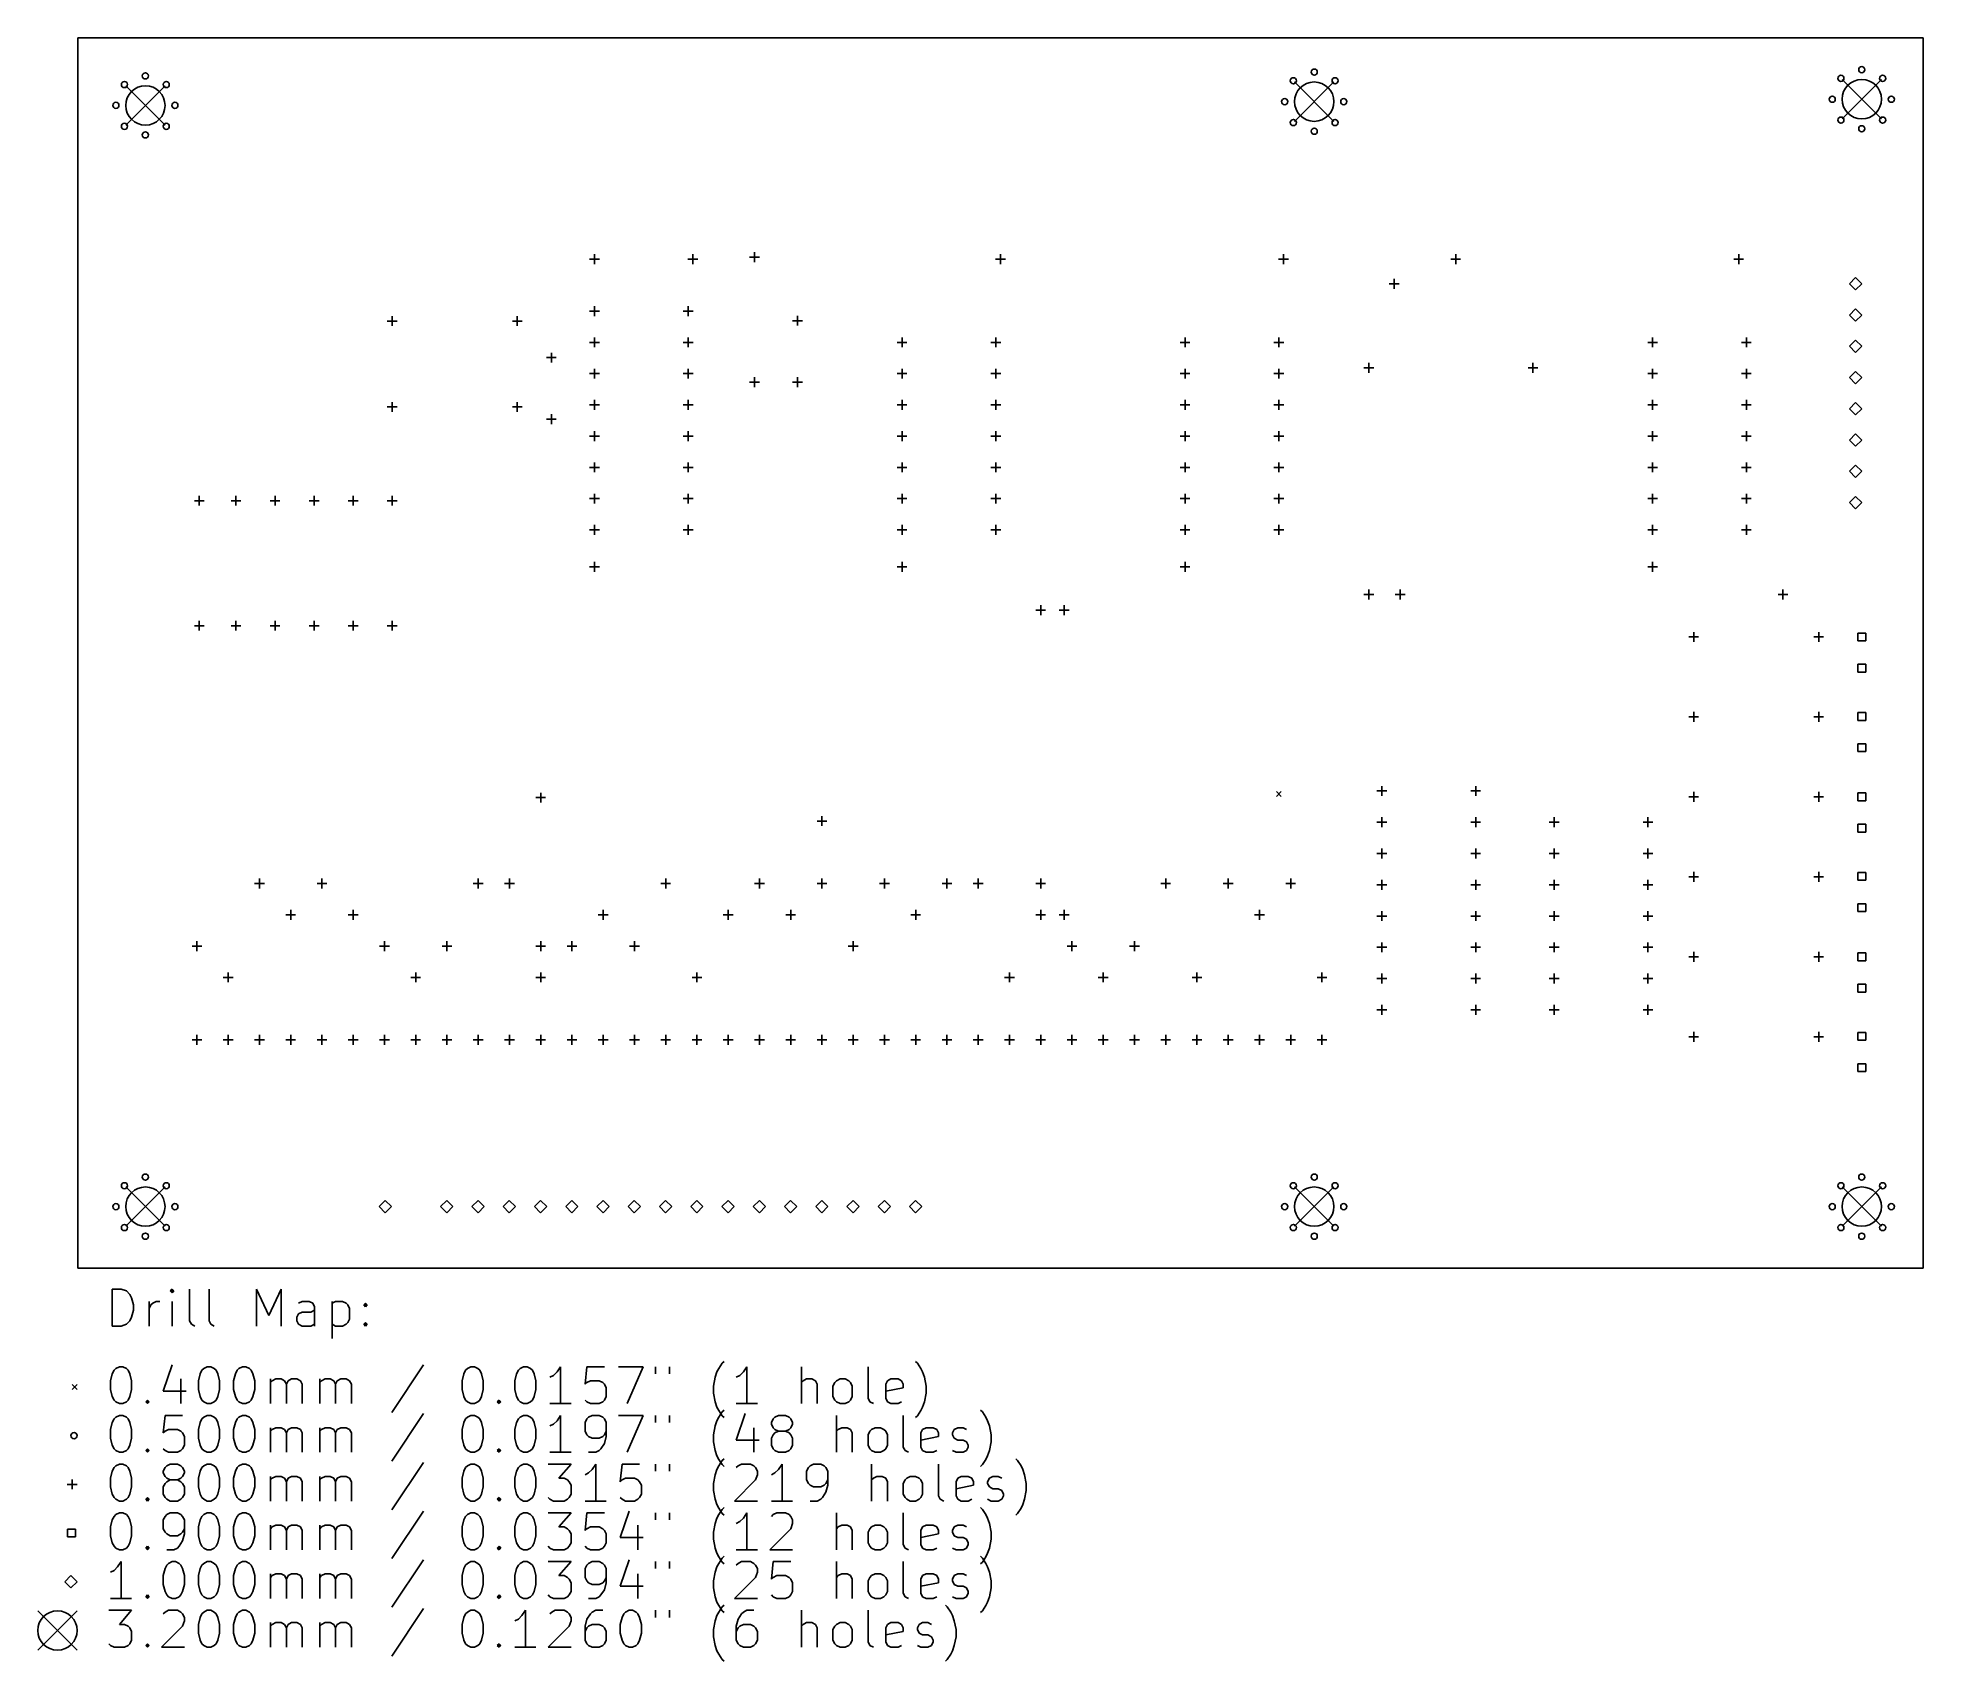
# Model space of a CAD drawing. Extents: x 1.84 to 7.87, y -7.16 to -1.97.
import ezdxf

# ---------------------------------------------------------------- set-up
doc = ezdxf.new("R2010")
doc.units = 0
doc.header["$MEASUREMENT"] = 0
doc.layers.add('BLACK', color=7, linetype='CONTINUOUS')

msp = doc.modelspace()

# ---------------------------------------------------------------- linework, layer by layer
at = {"layer": 'BLACK', "linetype": 'CONTINUOUS'}
for p, q in [((1.9685, -1.9685), (1.9685, -5.90551)), ((7.87402, -1.9685), (1.9685, -1.9685)), ((7.87402, -5.90551), (7.87402, -1.9685)), ((5.8622, -2.11012), (5.98819, -2.2361)), ((5.98819, -2.11012), (5.8622, -2.2361)), ((7.61417, -2.10236), (7.74016, -2.22835)), ((7.74016, -2.10236), (7.61417, -2.22835)), ((2.12205, -2.12205), (2.24803, -2.24803)), ((2.24803, -2.12205), (2.12205, -2.24803)), ((3.6063, -2.67717), (3.6378, -2.67717)), ((3.62205, -2.66142), (3.62205, -2.69291)), ((3.92126, -2.67717), (3.95276, -2.67717)), ((3.93701, -2.66142), (3.93701, -2.69291)), ((4.11811, -2.67087), (4.14961, -2.67087)), ((4.13386, -2.65512), (4.13386, -2.68661)), ((4.90551, -2.67717), (4.93701, -2.67717)), ((4.92126, -2.66142), (4.92126, -2.69291)), ((5.81102, -2.67717), (5.84252, -2.67717)), ((5.82677, -2.66142), (5.82677, -2.69291)), ((6.3622, -2.67717), (6.3937, -2.67717)), ((6.37795, -2.66142), (6.37795, -2.69291)), ((7.26772, -2.67717), (7.29921, -2.67717)), ((7.28346, -2.66142), (7.28346, -2.69291)), ((6.16535, -2.75591), (6.19685, -2.75591)), ((6.1811, -2.74016), (6.1811, -2.77165)), ((7.65748, -2.73622), (7.6378, -2.75591)), ((7.6378, -2.75591), (7.65748, -2.77559)), ((7.67717, -2.75591), (7.65748, -2.73622)), ((7.65748, -2.77559), (7.67717, -2.75591)), ((3.62205, -2.82756), (3.62205, -2.85906)), ((3.92205, -2.82756), (3.92205, -2.85906)), ((2.95925, -2.875), (2.99075, -2.875)), ((2.975, -2.85925), (2.975, -2.89075)), ((3.35925, -2.875), (3.39075, -2.875)), ((3.375, -2.85925), (3.375, -2.89075)), ((3.6063, -2.84331), (3.6378, -2.84331)), ((3.9063, -2.84331), (3.9378, -2.84331)), ((4.25591, -2.87402), (4.2874, -2.87402)), ((4.27165, -2.85827), (4.27165, -2.88976)), ((7.65748, -2.83622), (7.6378, -2.85591)), ((7.6378, -2.85591), (7.65748, -2.87559)), ((7.67717, -2.85591), (7.65748, -2.83622)), ((7.65748, -2.87559), (7.67717, -2.85591)), ((3.6063, -2.94331), (3.6378, -2.94331)), ((3.62205, -2.92756), (3.62205, -2.95906)), ((3.9063, -2.94331), (3.9378, -2.94331)), ((3.92205, -2.92756), (3.92205, -2.95906)), ((4.59055, -2.94331), (4.62205, -2.94331)), ((4.6063, -2.92756), (4.6063, -2.95906)), ((4.89055, -2.94331), (4.92205, -2.94331)), ((4.9063, -2.92756), (4.9063, -2.95906)), ((5.49606, -2.94331), (5.52756, -2.94331)), ((5.51181, -2.92756), (5.51181, -2.95906)), ((5.79606, -2.94331), (5.82756, -2.94331)), ((5.81181, -2.92756), (5.81181, -2.95906)), ((6.99213, -2.94331), (7.02362, -2.94331)), ((7.00787, -2.92756), (7.00787, -2.95906)), ((7.29213, -2.94331), (7.32362, -2.94331)), ((7.30787, -2.92756), (7.30787, -2.95906)), ((7.65748, -2.93622), (7.6378, -2.95591)), ((7.6378, -2.95591), (7.65748, -2.97559)), ((7.67717, -2.95591), (7.65748, -2.93622)), ((7.65748, -2.97559), (7.67717, -2.95591)), ((3.4685, -2.99213), (3.5, -2.99213)), ((3.48425, -2.97638), (3.48425, -3.00787)), ((6.1, -3.00925), (6.1, -3.04075)), ((6.625, -3.00925), (6.625, -3.04075)), ((3.6063, -3.04331), (3.6378, -3.04331)), ((3.62205, -3.02756), (3.62205, -3.05906)), ((3.9063, -3.04331), (3.9378, -3.04331)), ((3.92205, -3.02756), (3.92205, -3.05906)), ((4.11811, -3.07087), (4.14961, -3.07087)), ((4.13386, -3.05512), (4.13386, -3.08661)), ((4.25591, -3.07087), (4.2874, -3.07087)), ((4.27165, -3.05512), (4.27165, -3.08661)), ((4.59055, -3.04331), (4.62205, -3.04331)), ((4.6063, -3.02756), (4.6063, -3.05906)), ((4.89055, -3.04331), (4.92205, -3.04331)), ((4.9063, -3.02756), (4.9063, -3.05906)), ((5.49606, -3.04331), (5.52756, -3.04331)), ((5.51181, -3.02756), (5.51181, -3.05906)), ((5.79606, -3.04331), (5.82756, -3.04331)), ((5.81181, -3.02756), (5.81181, -3.05906)), ((6.08425, -3.025), (6.11575, -3.025)), ((6.60925, -3.025), (6.64075, -3.025)), ((6.99213, -3.04331), (7.02362, -3.04331)), ((7.00787, -3.02756), (7.00787, -3.05906)), ((7.29213, -3.04331), (7.32362, -3.04331)), ((7.30787, -3.02756), (7.30787, -3.05906)), ((7.65748, -3.03622), (7.6378, -3.05591)), ((7.6378, -3.05591), (7.65748, -3.07559)), ((7.67717, -3.05591), (7.65748, -3.03622)), ((7.65748, -3.07559), (7.67717, -3.05591)), ((2.975, -3.13425), (2.975, -3.16575)), ((3.375, -3.13425), (3.375, -3.16575)), ((3.62205, -3.12756), (3.62205, -3.15906)), ((3.92205, -3.12756), (3.92205, -3.15906)), ((4.6063, -3.12756), (4.6063, -3.15906)), ((4.9063, -3.12756), (4.9063, -3.15906)), ((5.51181, -3.12756), (5.51181, -3.15906)), ((5.81181, -3.12756), (5.81181, -3.15906)), ((7.00787, -3.12756), (7.00787, -3.15906)), ((7.30787, -3.12756), (7.30787, -3.15906)), ((7.65748, -3.13622), (7.6378, -3.15591)), ((7.67717, -3.15591), (7.65748, -3.13622)), ((2.95925, -3.15), (2.99075, -3.15)), ((3.35925, -3.15), (3.39075, -3.15)), ((3.4685, -3.18898), (3.5, -3.18898)), ((3.48425, -3.17323), (3.48425, -3.20472)), ((3.6063, -3.14331), (3.6378, -3.14331)), ((3.9063, -3.14331), (3.9378, -3.14331)), ((4.59055, -3.14331), (4.62205, -3.14331)), ((4.89055, -3.14331), (4.92205, -3.14331)), ((5.49606, -3.14331), (5.52756, -3.14331)), ((5.79606, -3.14331), (5.82756, -3.14331)), ((6.99213, -3.14331), (7.02362, -3.14331)), ((7.29213, -3.14331), (7.32362, -3.14331)), ((7.6378, -3.15591), (7.65748, -3.17559)), ((7.65748, -3.17559), (7.67717, -3.15591)), ((3.6063, -3.24331), (3.6378, -3.24331)), ((3.62205, -3.22756), (3.62205, -3.25906)), ((3.9063, -3.24331), (3.9378, -3.24331)), ((3.92205, -3.22756), (3.92205, -3.25906)), ((4.59055, -3.24331), (4.62205, -3.24331)), ((4.6063, -3.22756), (4.6063, -3.25906)), ((4.89055, -3.24331), (4.92205, -3.24331)), ((4.9063, -3.22756), (4.9063, -3.25906)), ((5.49606, -3.24331), (5.52756, -3.24331)), ((5.51181, -3.22756), (5.51181, -3.25906)), ((5.79606, -3.24331), (5.82756, -3.24331)), ((5.81181, -3.22756), (5.81181, -3.25906)), ((6.99213, -3.24331), (7.02362, -3.24331)), ((7.00787, -3.22756), (7.00787, -3.25906)), ((7.29213, -3.24331), (7.32362, -3.24331)), ((7.30787, -3.22756), (7.30787, -3.25906)), ((7.65748, -3.23622), (7.6378, -3.25591)), ((7.6378, -3.25591), (7.65748, -3.27559)), ((7.67717, -3.25591), (7.65748, -3.23622)), ((7.65748, -3.27559), (7.67717, -3.25591)), ((3.6063, -3.34331), (3.6378, -3.34331)), ((3.62205, -3.32756), (3.62205, -3.35906)), ((3.9063, -3.34331), (3.9378, -3.34331)), ((3.92205, -3.32756), (3.92205, -3.35906)), ((4.59055, -3.34331), (4.62205, -3.34331)), ((4.6063, -3.32756), (4.6063, -3.35906)), ((4.89055, -3.34331), (4.92205, -3.34331)), ((4.9063, -3.32756), (4.9063, -3.35906)), ((5.49606, -3.34331), (5.52756, -3.34331)), ((5.51181, -3.32756), (5.51181, -3.35906)), ((5.79606, -3.34331), (5.82756, -3.34331)), ((5.81181, -3.32756), (5.81181, -3.35906)), ((6.99213, -3.34331), (7.02362, -3.34331)), ((7.00787, -3.32756), (7.00787, -3.35906)), ((7.29213, -3.34331), (7.32362, -3.34331)), ((7.30787, -3.32756), (7.30787, -3.35906)), ((7.65748, -3.33622), (7.6378, -3.35591)), ((7.6378, -3.35591), (7.65748, -3.37559)), ((7.67717, -3.35591), (7.65748, -3.33622)), ((7.65748, -3.37559), (7.67717, -3.35591)), ((2.35748, -3.43425), (2.35748, -3.46575)), ((2.475, -3.43425), (2.475, -3.46575)), ((2.6, -3.43425), (2.6, -3.46575)), ((2.725, -3.43425), (2.725, -3.46575)), ((2.85, -3.43425), (2.85, -3.46575)), ((2.975, -3.43425), (2.975, -3.46575)), ((3.62205, -3.42756), (3.62205, -3.45906)), ((3.92205, -3.42756), (3.92205, -3.45906)), ((4.6063, -3.42756), (4.6063, -3.45906)), ((4.9063, -3.42756), (4.9063, -3.45906)), ((5.51181, -3.42756), (5.51181, -3.45906)), ((5.81181, -3.42756), (5.81181, -3.45906)), ((7.00787, -3.42756), (7.00787, -3.45906)), ((7.30787, -3.42756), (7.30787, -3.45906)), ((7.65748, -3.43622), (7.6378, -3.45591)), ((7.67717, -3.45591), (7.65748, -3.43622)), ((2.34173, -3.45), (2.37323, -3.45)), ((2.45925, -3.45), (2.49075, -3.45)), ((2.58425, -3.45), (2.61575, -3.45)), ((2.70925, -3.45), (2.74075, -3.45)), ((2.83425, -3.45), (2.86575, -3.45)), ((2.95925, -3.45), (2.99075, -3.45)), ((3.6063, -3.44331), (3.6378, -3.44331)), ((3.9063, -3.44331), (3.9378, -3.44331)), ((4.59055, -3.44331), (4.62205, -3.44331)), ((4.89055, -3.44331), (4.92205, -3.44331)), ((5.49606, -3.44331), (5.52756, -3.44331)), ((5.79606, -3.44331), (5.82756, -3.44331)), ((6.99213, -3.44331), (7.02362, -3.44331)), ((7.29213, -3.44331), (7.32362, -3.44331)), ((7.6378, -3.45591), (7.65748, -3.47559)), ((7.65748, -3.47559), (7.67717, -3.45591)), ((3.6063, -3.54331), (3.6378, -3.54331)), ((3.62205, -3.52756), (3.62205, -3.55906)), ((3.9063, -3.54331), (3.9378, -3.54331)), ((3.92205, -3.52756), (3.92205, -3.55906)), ((4.59055, -3.54331), (4.62205, -3.54331)), ((4.6063, -3.52756), (4.6063, -3.55906)), ((4.89055, -3.54331), (4.92205, -3.54331)), ((4.9063, -3.52756), (4.9063, -3.55906)), ((5.49606, -3.54331), (5.52756, -3.54331)), ((5.51181, -3.52756), (5.51181, -3.55906)), ((5.79606, -3.54331), (5.82756, -3.54331)), ((5.81181, -3.52756), (5.81181, -3.55906)), ((6.99213, -3.54331), (7.02362, -3.54331)), ((7.00787, -3.52756), (7.00787, -3.55906)), ((7.29213, -3.54331), (7.32362, -3.54331)), ((7.30787, -3.52756), (7.30787, -3.55906)), ((3.6063, -3.66142), (3.6378, -3.66142)), ((3.62205, -3.64567), (3.62205, -3.67717)), ((4.59055, -3.66142), (4.62205, -3.66142)), ((4.6063, -3.64567), (4.6063, -3.67717)), ((5.49606, -3.66142), (5.52756, -3.66142)), ((5.51181, -3.64567), (5.51181, -3.67717)), ((6.99213, -3.66142), (7.02362, -3.66142)), ((7.00787, -3.64567), (7.00787, -3.67717)), ((6.1, -3.73425), (6.1, -3.76575)), ((6.2, -3.73425), (6.2, -3.76575)), ((7.425, -3.73425), (7.425, -3.76575)), ((5.03425, -3.8), (5.06575, -3.8)), ((5.05, -3.78425), (5.05, -3.81575)), ((5.10925, -3.8), (5.14075, -3.8)), ((5.125, -3.78425), (5.125, -3.81575)), ((6.08425, -3.75), (6.11575, -3.75)), ((6.18425, -3.75), (6.21575, -3.75)), ((7.40925, -3.75), (7.44075, -3.75)), ((2.34173, -3.85), (2.37323, -3.85)), ((2.35748, -3.83425), (2.35748, -3.86575)), ((2.45925, -3.85), (2.49075, -3.85)), ((2.475, -3.83425), (2.475, -3.86575)), ((2.58425, -3.85), (2.61575, -3.85)), ((2.6, -3.83425), (2.6, -3.86575)), ((2.70925, -3.85), (2.74075, -3.85)), ((2.725, -3.83425), (2.725, -3.86575)), ((2.83425, -3.85), (2.86575, -3.85)), ((2.85, -3.83425), (2.85, -3.86575)), ((2.95925, -3.85), (2.99075, -3.85)), ((2.975, -3.83425), (2.975, -3.86575)), ((7.12362, -3.88583), (7.15512, -3.88583)), ((7.13937, -3.87008), (7.13937, -3.90157)), ((7.52362, -3.88583), (7.55512, -3.88583)), ((7.53937, -3.87008), (7.53937, -3.90157)), ((7.68969, -3.8733), (7.66464, -3.8733)), ((7.66464, -3.8733), (7.66464, -3.89835)), ((7.66464, -3.89835), (7.68969, -3.89835)), ((7.68969, -3.89835), (7.68969, -3.8733)), ((7.68969, -3.9733), (7.66464, -3.9733)), ((7.66464, -3.9733), (7.66464, -3.99835)), ((7.68969, -3.99835), (7.68969, -3.9733)), ((7.66464, -3.99835), (7.68969, -3.99835)), ((7.12362, -4.14173), (7.15512, -4.14173)), ((7.13937, -4.12598), (7.13937, -4.15748)), ((7.52362, -4.14173), (7.55512, -4.14173)), ((7.53937, -4.12598), (7.53937, -4.15748)), ((7.68969, -4.12763), (7.66464, -4.12763)), ((7.66464, -4.12763), (7.66464, -4.15269)), ((7.66464, -4.15269), (7.68969, -4.15269)), ((7.68969, -4.15269), (7.68969, -4.12763)), ((7.68969, -4.22763), (7.66464, -4.22763)), ((7.66464, -4.22763), (7.66464, -4.25269)), ((7.66464, -4.25269), (7.68969, -4.25269)), ((7.68969, -4.25269), (7.68969, -4.22763)), ((3.43425, -4.4), (3.46575, -4.4)), ((3.45, -4.38425), (3.45, -4.41575)), ((5.80394, -4.38031), (5.81969, -4.39606)), ((5.81969, -4.38031), (5.80394, -4.39606)), ((6.12598, -4.37874), (6.15748, -4.37874)), ((6.14173, -4.36299), (6.14173, -4.39449)), ((6.42598, -4.37874), (6.45748, -4.37874)), ((6.44173, -4.36299), (6.44173, -4.39449)), ((7.12362, -4.39764), (7.15512, -4.39764)), ((7.13937, -4.38189), (7.13937, -4.41339)), ((7.52362, -4.39764), (7.55512, -4.39764)), ((7.53937, -4.38189), (7.53937, -4.41339)), ((7.68969, -4.38511), (7.66464, -4.38511)), ((7.66464, -4.38511), (7.66464, -4.41017)), ((7.68969, -4.41017), (7.68969, -4.38511)), ((4.35, -4.45925), (4.35, -4.49075)), ((6.14173, -4.46299), (6.14173, -4.49449)), ((6.44173, -4.46299), (6.44173, -4.49449)), ((6.69291, -4.46299), (6.69291, -4.49449)), ((6.99291, -4.46299), (6.99291, -4.49449)), ((7.66464, -4.41017), (7.68969, -4.41017)), ((4.33425, -4.475), (4.36575, -4.475)), ((6.12598, -4.47874), (6.15748, -4.47874)), ((6.42598, -4.47874), (6.45748, -4.47874)), ((6.67717, -4.47874), (6.70866, -4.47874)), ((6.97717, -4.47874), (7.00866, -4.47874)), ((7.68969, -4.48511), (7.66464, -4.48511)), ((7.66464, -4.48511), (7.66464, -4.51017)), ((7.66464, -4.51017), (7.68969, -4.51017)), ((7.68969, -4.51017), (7.68969, -4.48511)), ((6.12598, -4.57874), (6.15748, -4.57874)), ((6.14173, -4.56299), (6.14173, -4.59449)), ((6.42598, -4.57874), (6.45748, -4.57874)), ((6.44173, -4.56299), (6.44173, -4.59449)), ((6.67717, -4.57874), (6.70866, -4.57874)), ((6.69291, -4.56299), (6.69291, -4.59449)), ((6.97717, -4.57874), (7.00866, -4.57874)), ((6.99291, -4.56299), (6.99291, -4.59449)), ((7.13937, -4.6378), (7.13937, -4.66929)), ((7.53937, -4.6378), (7.53937, -4.66929)), ((7.68969, -4.63944), (7.66464, -4.63944)), ((7.66464, -4.63944), (7.66464, -4.6645)), ((7.68969, -4.6645), (7.68969, -4.63944)), ((2.53425, -4.675), (2.56575, -4.675)), ((2.55, -4.65925), (2.55, -4.69075)), ((2.73425, -4.675), (2.76575, -4.675)), ((2.75, -4.65925), (2.75, -4.69075)), ((3.23425, -4.675), (3.26575, -4.675)), ((3.25, -4.65925), (3.25, -4.69075)), ((3.33425, -4.675), (3.36575, -4.675)), ((3.35, -4.65925), (3.35, -4.69075)), ((3.83425, -4.675), (3.86575, -4.675)), ((3.85, -4.65925), (3.85, -4.69075)), ((4.13425, -4.675), (4.16575, -4.675)), ((4.15, -4.65925), (4.15, -4.69075)), ((4.33425, -4.675), (4.36575, -4.675)), ((4.35, -4.65925), (4.35, -4.69075)), ((4.53425, -4.675), (4.56575, -4.675)), ((4.55, -4.65925), (4.55, -4.69075)), ((4.73425, -4.675), (4.76575, -4.675)), ((4.75, -4.65925), (4.75, -4.69075)), ((4.83425, -4.675), (4.86575, -4.675)), ((4.85, -4.65925), (4.85, -4.69075)), ((5.03425, -4.675), (5.06575, -4.675)), ((5.05, -4.65925), (5.05, -4.69075)), ((5.43425, -4.675), (5.46575, -4.675)), ((5.45, -4.65925), (5.45, -4.69075)), ((5.63425, -4.675), (5.66575, -4.675)), ((5.65, -4.65925), (5.65, -4.69075)), ((5.83425, -4.675), (5.86575, -4.675)), ((5.85, -4.65925), (5.85, -4.69075)), ((6.12598, -4.67874), (6.15748, -4.67874)), ((6.14173, -4.66299), (6.14173, -4.69449)), ((6.42598, -4.67874), (6.45748, -4.67874)), ((6.44173, -4.66299), (6.44173, -4.69449)), ((6.67717, -4.67874), (6.70866, -4.67874)), ((6.69291, -4.66299), (6.69291, -4.69449)), ((6.97717, -4.67874), (7.00866, -4.67874)), ((6.99291, -4.66299), (6.99291, -4.69449)), ((7.12362, -4.65354), (7.15512, -4.65354)), ((7.52362, -4.65354), (7.55512, -4.65354)), ((7.66464, -4.6645), (7.68969, -4.6645)), ((2.65, -4.75925), (2.65, -4.79075)), ((2.85, -4.75925), (2.85, -4.79075)), ((3.65, -4.75925), (3.65, -4.79075)), ((4.05, -4.75925), (4.05, -4.79075)), ((4.25, -4.75925), (4.25, -4.79075)), ((4.65, -4.75925), (4.65, -4.79075)), ((5.05, -4.75925), (5.05, -4.79075)), ((5.125, -4.75925), (5.125, -4.79075)), ((5.75, -4.75925), (5.75, -4.79075)), ((6.14173, -4.76299), (6.14173, -4.79449)), ((6.44173, -4.76299), (6.44173, -4.79449)), ((6.69291, -4.76299), (6.69291, -4.79449)), ((6.99291, -4.76299), (6.99291, -4.79449)), ((7.68969, -4.73944), (7.66464, -4.73944)), ((7.66464, -4.73944), (7.66464, -4.7645)), ((7.66464, -4.7645), (7.68969, -4.7645)), ((7.68969, -4.7645), (7.68969, -4.73944)), ((2.63425, -4.775), (2.66575, -4.775)), ((2.83425, -4.775), (2.86575, -4.775)), ((3.63425, -4.775), (3.66575, -4.775)), ((4.03425, -4.775), (4.06575, -4.775)), ((4.23425, -4.775), (4.26575, -4.775)), ((4.63425, -4.775), (4.66575, -4.775)), ((5.03425, -4.775), (5.06575, -4.775)), ((5.10925, -4.775), (5.14075, -4.775)), ((5.73425, -4.775), (5.76575, -4.775)), ((6.12598, -4.77874), (6.15748, -4.77874)), ((6.42598, -4.77874), (6.45748, -4.77874)), ((6.67717, -4.77874), (6.70866, -4.77874)), ((6.97717, -4.77874), (7.00866, -4.77874)), ((2.33425, -4.875), (2.36575, -4.875)), ((2.35, -4.85925), (2.35, -4.89075)), ((2.93425, -4.875), (2.96575, -4.875)), ((2.95, -4.85925), (2.95, -4.89075)), ((3.13425, -4.875), (3.16575, -4.875)), ((3.15, -4.85925), (3.15, -4.89075)), ((3.43425, -4.875), (3.46575, -4.875)), ((3.45, -4.85925), (3.45, -4.89075)), ((3.53425, -4.875), (3.56575, -4.875)), ((3.55, -4.85925), (3.55, -4.89075)), ((3.73425, -4.875), (3.76575, -4.875)), ((3.75, -4.85925), (3.75, -4.89075)), ((4.43425, -4.875), (4.46575, -4.875)), ((4.45, -4.85925), (4.45, -4.89075)), ((5.13425, -4.875), (5.16575, -4.875)), ((5.15, -4.85925), (5.15, -4.89075)), ((5.33425, -4.875), (5.36575, -4.875)), ((5.35, -4.85925), (5.35, -4.89075)), ((6.12598, -4.87874), (6.15748, -4.87874)), ((6.14173, -4.86299), (6.14173, -4.89449)), ((6.42598, -4.87874), (6.45748, -4.87874)), ((6.44173, -4.86299), (6.44173, -4.89449)), ((6.67717, -4.87874), (6.70866, -4.87874)), ((6.69291, -4.86299), (6.69291, -4.89449)), ((6.97717, -4.87874), (7.00866, -4.87874)), ((6.99291, -4.86299), (6.99291, -4.89449)), ((7.12362, -4.90945), (7.15512, -4.90945)), ((7.13937, -4.8937), (7.13937, -4.9252)), ((7.52362, -4.90945), (7.55512, -4.90945)), ((7.53937, -4.8937), (7.53937, -4.9252)), ((7.68969, -4.89692), (7.66464, -4.89692)), ((7.66464, -4.89692), (7.66464, -4.92198)), ((7.66464, -4.92198), (7.68969, -4.92198)), ((7.68969, -4.92198), (7.68969, -4.89692)), ((2.43425, -4.975), (2.46575, -4.975)), ((2.45, -4.95925), (2.45, -4.99075)), ((3.03425, -4.975), (3.06575, -4.975)), ((3.05, -4.95925), (3.05, -4.99075)), ((3.43425, -4.975), (3.46575, -4.975)), ((3.45, -4.95925), (3.45, -4.99075)), ((3.93425, -4.975), (3.96575, -4.975)), ((3.95, -4.95925), (3.95, -4.99075)), ((4.93425, -4.975), (4.96575, -4.975)), ((4.95, -4.95925), (4.95, -4.99075)), ((5.23425, -4.975), (5.26575, -4.975)), ((5.25, -4.95925), (5.25, -4.99075)), ((5.53425, -4.975), (5.56575, -4.975)), ((5.55, -4.95925), (5.55, -4.99075)), ((5.93425, -4.975), (5.96575, -4.975)), ((5.95, -4.95925), (5.95, -4.99075)), ((6.12598, -4.97874), (6.15748, -4.97874)), ((6.14173, -4.96299), (6.14173, -4.99449)), ((6.42598, -4.97874), (6.45748, -4.97874)), ((6.44173, -4.96299), (6.44173, -4.99449)), ((6.67717, -4.97874), (6.70866, -4.97874)), ((6.69291, -4.96299), (6.69291, -4.99449)), ((6.97717, -4.97874), (7.00866, -4.97874)), ((6.99291, -4.96299), (6.99291, -4.99449)), ((7.68969, -4.99692), (7.66464, -4.99692)), ((7.66464, -4.99692), (7.66464, -5.02198)), ((7.68969, -5.02198), (7.68969, -4.99692)), ((6.14173, -5.06299), (6.14173, -5.09449)), ((6.44173, -5.06299), (6.44173, -5.09449)), ((6.69291, -5.06299), (6.69291, -5.09449)), ((6.99291, -5.06299), (6.99291, -5.09449)), ((7.66464, -5.02198), (7.68969, -5.02198)), ((6.12598, -5.07874), (6.15748, -5.07874)), ((6.42598, -5.07874), (6.45748, -5.07874)), ((6.67717, -5.07874), (6.70866, -5.07874)), ((6.97717, -5.07874), (7.00866, -5.07874)), ((2.33425, -5.175), (2.36575, -5.175)), ((2.35, -5.15925), (2.35, -5.19075)), ((2.43425, -5.175), (2.46575, -5.175)), ((2.45, -5.15925), (2.45, -5.19075)), ((2.53425, -5.175), (2.56575, -5.175)), ((2.55, -5.15925), (2.55, -5.19075)), ((2.63425, -5.175), (2.66575, -5.175)), ((2.65, -5.15925), (2.65, -5.19075)), ((2.73425, -5.175), (2.76575, -5.175)), ((2.75, -5.15925), (2.75, -5.19075)), ((2.83425, -5.175), (2.86575, -5.175)), ((2.85, -5.15925), (2.85, -5.19075)), ((2.93425, -5.175), (2.96575, -5.175)), ((2.95, -5.15925), (2.95, -5.19075)), ((3.03425, -5.175), (3.06575, -5.175)), ((3.05, -5.15925), (3.05, -5.19075)), ((3.13425, -5.175), (3.16575, -5.175)), ((3.15, -5.15925), (3.15, -5.19075)), ((3.23425, -5.175), (3.26575, -5.175)), ((3.25, -5.15925), (3.25, -5.19075)), ((3.33425, -5.175), (3.36575, -5.175)), ((3.35, -5.15925), (3.35, -5.19075)), ((3.43425, -5.175), (3.46575, -5.175)), ((3.45, -5.15925), (3.45, -5.19075)), ((3.53425, -5.175), (3.56575, -5.175)), ((3.55, -5.15925), (3.55, -5.19075)), ((3.63425, -5.175), (3.66575, -5.175)), ((3.65, -5.15925), (3.65, -5.19075)), ((3.73425, -5.175), (3.76575, -5.175)), ((3.75, -5.15925), (3.75, -5.19075)), ((3.83425, -5.175), (3.86575, -5.175)), ((3.85, -5.15925), (3.85, -5.19075)), ((3.93425, -5.175), (3.96575, -5.175)), ((3.95, -5.15925), (3.95, -5.19075)), ((4.03425, -5.175), (4.06575, -5.175)), ((4.05, -5.15925), (4.05, -5.19075)), ((4.13425, -5.175), (4.16575, -5.175)), ((4.15, -5.15925), (4.15, -5.19075)), ((4.23425, -5.175), (4.26575, -5.175)), ((4.25, -5.15925), (4.25, -5.19075)), ((4.33425, -5.175), (4.36575, -5.175)), ((4.35, -5.15925), (4.35, -5.19075)), ((4.43425, -5.175), (4.46575, -5.175)), ((4.45, -5.15925), (4.45, -5.19075)), ((4.53425, -5.175), (4.56575, -5.175)), ((4.55, -5.15925), (4.55, -5.19075)), ((4.63425, -5.175), (4.66575, -5.175)), ((4.65, -5.15925), (4.65, -5.19075)), ((4.73425, -5.175), (4.76575, -5.175)), ((4.75, -5.15925), (4.75, -5.19075)), ((4.83425, -5.175), (4.86575, -5.175)), ((4.85, -5.15925), (4.85, -5.19075)), ((4.93425, -5.175), (4.96575, -5.175)), ((4.95, -5.15925), (4.95, -5.19075)), ((5.03425, -5.175), (5.06575, -5.175)), ((5.05, -5.15925), (5.05, -5.19075)), ((5.13425, -5.175), (5.16575, -5.175)), ((5.15, -5.15925), (5.15, -5.19075)), ((5.23425, -5.175), (5.26575, -5.175)), ((5.25, -5.15925), (5.25, -5.19075)), ((5.33425, -5.175), (5.36575, -5.175)), ((5.35, -5.15925), (5.35, -5.19075)), ((5.43425, -5.175), (5.46575, -5.175)), ((5.45, -5.15925), (5.45, -5.19075)), ((5.53425, -5.175), (5.56575, -5.175)), ((5.55, -5.15925), (5.55, -5.19075)), ((5.63425, -5.175), (5.66575, -5.175)), ((5.65, -5.15925), (5.65, -5.19075)), ((5.73425, -5.175), (5.76575, -5.175)), ((5.75, -5.15925), (5.75, -5.19075)), ((5.83425, -5.175), (5.86575, -5.175)), ((5.85, -5.15925), (5.85, -5.19075)), ((5.93425, -5.175), (5.96575, -5.175)), ((5.95, -5.15925), (5.95, -5.19075)), ((7.12362, -5.16535), (7.15512, -5.16535)), ((7.13937, -5.14961), (7.13937, -5.1811)), ((7.52362, -5.16535), (7.55512, -5.16535)), ((7.53937, -5.14961), (7.53937, -5.1811)), ((7.68969, -5.15125), (7.66464, -5.15125)), ((7.66464, -5.15125), (7.66464, -5.17631)), ((7.66464, -5.17631), (7.68969, -5.17631)), ((7.68969, -5.17631), (7.68969, -5.15125)), ((7.68969, -5.25125), (7.66464, -5.25125)), ((7.66464, -5.25125), (7.66464, -5.27631)), ((7.66464, -5.27631), (7.68969, -5.27631)), ((7.68969, -5.27631), (7.68969, -5.25125)), ((2.12205, -5.64567), (2.24803, -5.77165)), ((2.24803, -5.64567), (2.12205, -5.77165)), ((5.8622, -5.64567), (5.98819, -5.77165)), ((5.98819, -5.64567), (5.8622, -5.77165)), ((7.61417, -5.64567), (7.74016, -5.77165)), ((7.74016, -5.64567), (7.61417, -5.77165)), ((2.95276, -5.68898), (2.93307, -5.70866)), ((2.93307, -5.70866), (2.95276, -5.72835)), ((2.97244, -5.70866), (2.95276, -5.68898)), ((2.95276, -5.72835), (2.97244, -5.70866)), ((3.14961, -5.68898), (3.12992, -5.70866)), ((3.12992, -5.70866), (3.14961, -5.72835)), ((3.16929, -5.70866), (3.14961, -5.68898)), ((3.14961, -5.72835), (3.16929, -5.70866)), ((3.24961, -5.68898), (3.22992, -5.70866)), ((3.22992, -5.70866), (3.24961, -5.72835)), ((3.26929, -5.70866), (3.24961, -5.68898)), ((3.24961, -5.72835), (3.26929, -5.70866)), ((3.34961, -5.68898), (3.32992, -5.70866)), ((3.32992, -5.70866), (3.34961, -5.72835)), ((3.36929, -5.70866), (3.34961, -5.68898)), ((3.34961, -5.72835), (3.36929, -5.70866)), ((3.44961, -5.68898), (3.42992, -5.70866)), ((3.42992, -5.70866), (3.44961, -5.72835)), ((3.46929, -5.70866), (3.44961, -5.68898)), ((3.44961, -5.72835), (3.46929, -5.70866)), ((3.54961, -5.68898), (3.52992, -5.70866)), ((3.52992, -5.70866), (3.54961, -5.72835)), ((3.56929, -5.70866), (3.54961, -5.68898)), ((3.54961, -5.72835), (3.56929, -5.70866)), ((3.64961, -5.68898), (3.62992, -5.70866)), ((3.62992, -5.70866), (3.64961, -5.72835)), ((3.66929, -5.70866), (3.64961, -5.68898)), ((3.64961, -5.72835), (3.66929, -5.70866)), ((3.74961, -5.68898), (3.72992, -5.70866)), ((3.72992, -5.70866), (3.74961, -5.72835)), ((3.76929, -5.70866), (3.74961, -5.68898)), ((3.74961, -5.72835), (3.76929, -5.70866)), ((3.84961, -5.68898), (3.82992, -5.70866)), ((3.82992, -5.70866), (3.84961, -5.72835)), ((3.86929, -5.70866), (3.84961, -5.68898)), ((3.84961, -5.72835), (3.86929, -5.70866)), ((3.94961, -5.68898), (3.92992, -5.70866)), ((3.92992, -5.70866), (3.94961, -5.72835)), ((3.96929, -5.70866), (3.94961, -5.68898)), ((3.94961, -5.72835), (3.96929, -5.70866)), ((4.04961, -5.68898), (4.02992, -5.70866)), ((4.02992, -5.70866), (4.04961, -5.72835)), ((4.06929, -5.70866), (4.04961, -5.68898)), ((4.04961, -5.72835), (4.06929, -5.70866)), ((4.14961, -5.68898), (4.12992, -5.70866)), ((4.12992, -5.70866), (4.14961, -5.72835)), ((4.16929, -5.70866), (4.14961, -5.68898)), ((4.14961, -5.72835), (4.16929, -5.70866)), ((4.24961, -5.68898), (4.22992, -5.70866)), ((4.22992, -5.70866), (4.24961, -5.72835)), ((4.26929, -5.70866), (4.24961, -5.68898)), ((4.24961, -5.72835), (4.26929, -5.70866)), ((4.34961, -5.68898), (4.32992, -5.70866)), ((4.32992, -5.70866), (4.34961, -5.72835)), ((4.36929, -5.70866), (4.34961, -5.68898)), ((4.34961, -5.72835), (4.36929, -5.70866)), ((4.44961, -5.68898), (4.42992, -5.70866)), ((4.42992, -5.70866), (4.44961, -5.72835)), ((4.46929, -5.70866), (4.44961, -5.68898)), ((4.44961, -5.72835), (4.46929, -5.70866)), ((4.54961, -5.68898), (4.52992, -5.70866)), ((4.52992, -5.70866), (4.54961, -5.72835)), ((4.56929, -5.70866), (4.54961, -5.68898)), ((4.54961, -5.72835), (4.56929, -5.70866)), ((4.64961, -5.68898), (4.62992, -5.70866)), ((4.62992, -5.70866), (4.64961, -5.72835)), ((4.66929, -5.70866), (4.64961, -5.68898)), ((4.64961, -5.72835), (4.66929, -5.70866)), ((1.9685, -5.90551), (7.87402, -5.90551)), ((2.0793, -6.09083), (2.0793, -5.97272)), ((2.0793, -5.97272), (2.10742, -5.97272)), ((2.10742, -5.97272), (2.1243, -5.97835)), ((2.27053, -5.97272), (2.2649, -5.97835)), ((2.27615, -5.97835), (2.27053, -5.97272)), ((2.27053, -5.97272), (2.27053, -5.98397)), ((2.32677, -6.07396), (2.32677, -5.97272)), ((2.38864, -6.07396), (2.38864, -5.97272)), ((2.54049, -6.09083), (2.54049, -5.97272)), ((2.54049, -5.97272), (2.57986, -6.05709)), ((2.57986, -6.05709), (2.61924, -5.97272)), ((2.61924, -5.97272), (2.61924, -6.09083)), ((2.1243, -5.97835), (2.13555, -5.9896)), ((2.13555, -5.9896), (2.14117, -6.00084)), ((2.14117, -6.00084), (2.14679, -6.02334)), ((2.14679, -6.02334), (2.14679, -6.04021)), ((2.19741, -6.09083), (2.19741, -6.01209)), ((2.19741, -6.03459), (2.20304, -6.02334)), ((2.20304, -6.02334), (2.20866, -6.01772)), ((2.20866, -6.01772), (2.21991, -6.01209)), ((2.21991, -6.01209), (2.23116, -6.01209)), ((2.2649, -5.97835), (2.27053, -5.98397)), ((2.27053, -5.98397), (2.27615, -5.97835)), ((2.27053, -6.09083), (2.27053, -6.01209)), ((2.68673, -6.01209), (2.67548, -6.01772)), ((2.70922, -6.01209), (2.68673, -6.01209)), ((2.72047, -6.01772), (2.70922, -6.01209)), ((2.7261, -6.02897), (2.72047, -6.01772)), ((2.7261, -6.09083), (2.7261, -6.02897)), ((2.78234, -6.01209), (2.78234, -6.1302)), ((2.78234, -6.01772), (2.79359, -6.01209)), ((2.79359, -6.01209), (2.81609, -6.01209)), ((2.81609, -6.01209), (2.82733, -6.01772)), ((2.82733, -6.01772), (2.83296, -6.02334)), ((2.83296, -6.02334), (2.83858, -6.03459)), ((2.88358, -6.02334), (2.8892, -6.01772)), ((2.8892, -6.02897), (2.88358, -6.02334)), ((2.8892, -6.01772), (2.89483, -6.02334)), ((2.8892, -6.01772), (2.8892, -6.02897)), ((2.89483, -6.02334), (2.8892, -6.02897)), ((2.10742, -6.09083), (2.0793, -6.09083)), ((2.1243, -6.08521), (2.10742, -6.09083)), ((2.13555, -6.07396), (2.1243, -6.08521)), ((2.14117, -6.06271), (2.13555, -6.07396)), ((2.14679, -6.04021), (2.14117, -6.06271)), ((2.3324, -6.08521), (2.32677, -6.07396)), ((2.34364, -6.09083), (2.3324, -6.08521)), ((2.39426, -6.08521), (2.38864, -6.07396)), ((2.40551, -6.09083), (2.39426, -6.08521)), ((2.66985, -6.06271), (2.67548, -6.05146)), ((2.66985, -6.07396), (2.66985, -6.06271)), ((2.67548, -6.08521), (2.66985, -6.07396)), ((2.67548, -6.05146), (2.68673, -6.04584)), ((2.68673, -6.09083), (2.67548, -6.08521)), ((2.68673, -6.04584), (2.71485, -6.04584)), ((2.71485, -6.09083), (2.68673, -6.09083)), ((2.71485, -6.04584), (2.7261, -6.04021)), ((2.7261, -6.08521), (2.71485, -6.09083)), ((2.79359, -6.09083), (2.78234, -6.08521)), ((2.81609, -6.09083), (2.79359, -6.09083)), ((2.82733, -6.08521), (2.81609, -6.09083)), ((2.83296, -6.07958), (2.82733, -6.08521)), ((2.83858, -6.06834), (2.83296, -6.07958)), ((2.83858, -6.03459), (2.83858, -6.06834)), ((2.88358, -6.08521), (2.8892, -6.07958)), ((2.8892, -6.09083), (2.88358, -6.08521)), ((2.8892, -6.07958), (2.89483, -6.08521)), ((2.8892, -6.07958), (2.8892, -6.09083)), ((2.89483, -6.08521), (2.8892, -6.09083)), ((4.01968, -6.22638), (4.03093, -6.20951)), ((4.03093, -6.20951), (4.03656, -6.20388)), ((4.65523, -6.20951), (4.64961, -6.20388)), ((4.66648, -6.22638), (4.65523, -6.20951)), ((2.07368, -6.26575), (2.0793, -6.24325)), ((2.07368, -6.29387), (2.07368, -6.26575)), ((2.0793, -6.24325), (2.08493, -6.232)), ((2.08493, -6.232), (2.09055, -6.22638)), ((2.09055, -6.22638), (2.1018, -6.22075)), ((2.1018, -6.22075), (2.11305, -6.22075)), ((2.11305, -6.22075), (2.1243, -6.22638)), ((2.1243, -6.22638), (2.12992, -6.232)), ((2.12992, -6.232), (2.13555, -6.24325)), ((2.13555, -6.24325), (2.14117, -6.26575)), ((2.14117, -6.26575), (2.14117, -6.29387)), ((2.27053, -6.21513), (2.24241, -6.29949)), ((2.29865, -6.26012), (2.29865, -6.33886)), ((2.35489, -6.26575), (2.36052, -6.24325)), ((2.35489, -6.29387), (2.35489, -6.26575)), ((2.36052, -6.24325), (2.36614, -6.232)), ((2.36614, -6.232), (2.37177, -6.22638)), ((2.37177, -6.22638), (2.38301, -6.22075)), ((2.38301, -6.22075), (2.39426, -6.22075)), ((2.39426, -6.22075), (2.40551, -6.22638)), ((2.40551, -6.22638), (2.41114, -6.232)), ((2.41114, -6.232), (2.41676, -6.24325)), ((2.41676, -6.24325), (2.42238, -6.26575)), ((2.42238, -6.26575), (2.42238, -6.29387)), ((2.46738, -6.26575), (2.473, -6.24325)), ((2.46738, -6.29387), (2.46738, -6.26575)), ((2.473, -6.24325), (2.47863, -6.232)), ((2.47863, -6.232), (2.48425, -6.22638)), ((2.48425, -6.22638), (2.4955, -6.22075)), ((2.4955, -6.22075), (2.50675, -6.22075)), ((2.50675, -6.22075), (2.518, -6.22638)), ((2.518, -6.22638), (2.52362, -6.232)), ((2.52362, -6.232), (2.52925, -6.24325)), ((2.52925, -6.24325), (2.53487, -6.26575)), ((2.53487, -6.26575), (2.53487, -6.29387)), ((2.58549, -6.33886), (2.58549, -6.26012)), ((2.58549, -6.27137), (2.59111, -6.26575)), ((2.59111, -6.26575), (2.60236, -6.26012)), ((2.60236, -6.26012), (2.61924, -6.26012)), ((2.61924, -6.26012), (2.63048, -6.26575)), ((2.63048, -6.26575), (2.63611, -6.277)), ((2.63611, -6.277), (2.64173, -6.26575)), ((2.64173, -6.26575), (2.65298, -6.26012)), ((2.65298, -6.26012), (2.66985, -6.26012)), ((2.66985, -6.26012), (2.6811, -6.26575)), ((2.6811, -6.26575), (2.68673, -6.277)), ((2.74297, -6.33886), (2.74297, -6.26012)), ((2.74297, -6.27137), (2.74859, -6.26575)), ((2.74859, -6.26575), (2.75984, -6.26012)), ((2.75984, -6.26012), (2.77672, -6.26012)), ((2.77672, -6.26012), (2.78796, -6.26575)), ((2.78796, -6.26575), (2.79359, -6.277)), ((2.79359, -6.277), (2.79921, -6.26575)), ((2.79921, -6.26575), (2.81046, -6.26012)), ((2.81046, -6.26012), (2.82733, -6.26012)), ((2.82733, -6.26012), (2.83858, -6.26575)), ((2.83858, -6.26575), (2.84421, -6.277)), ((3.0748, -6.21513), (2.97357, -6.36699)), ((3.19854, -6.26575), (3.20416, -6.24325)), ((3.19854, -6.29387), (3.19854, -6.26575)), ((3.20416, -6.24325), (3.20979, -6.232)), ((3.20979, -6.232), (3.21541, -6.22638)), ((3.21541, -6.22638), (3.22666, -6.22075)), ((3.22666, -6.22075), (3.23791, -6.22075)), ((3.23791, -6.22075), (3.24916, -6.22638)), ((3.24916, -6.22638), (3.25478, -6.232)), ((3.25478, -6.232), (3.2604, -6.24325)), ((3.2604, -6.24325), (3.26603, -6.26575)), ((3.26603, -6.26575), (3.26603, -6.29387)), ((3.36727, -6.26575), (3.37289, -6.24325)), ((3.36727, -6.29387), (3.36727, -6.26575)), ((3.37289, -6.24325), (3.37852, -6.232)), ((3.37852, -6.232), (3.38414, -6.22638)), ((3.38414, -6.22638), (3.39539, -6.22075)), ((3.39539, -6.22075), (3.40664, -6.22075)), ((3.40664, -6.22075), (3.41789, -6.22638)), ((3.41789, -6.22638), (3.42351, -6.232)), ((3.42351, -6.232), (3.42913, -6.24325)), ((3.42913, -6.24325), (3.43476, -6.26575)), ((3.43476, -6.26575), (3.43476, -6.29387)), ((3.491, -6.24888), (3.47975, -6.2545)), ((3.50225, -6.23763), (3.491, -6.24888)), ((3.5135, -6.22075), (3.50225, -6.23763)), ((3.5135, -6.33886), (3.5135, -6.22075)), ((3.59786, -6.22075), (3.59224, -6.277)), ((3.59224, -6.277), (3.59786, -6.27137)), ((3.65411, -6.22075), (3.59786, -6.22075)), ((3.59786, -6.27137), (3.60911, -6.26575)), ((3.60911, -6.26575), (3.63723, -6.26575)), ((3.63723, -6.26575), (3.64848, -6.27137)), ((3.64848, -6.27137), (3.65411, -6.277)), ((3.6991, -6.22075), (3.77784, -6.22075)), ((3.77784, -6.22075), (3.72722, -6.33886)), ((3.81721, -6.22075), (3.81721, -6.24325)), ((3.8622, -6.22075), (3.8622, -6.24325)), ((4.00281, -6.28262), (4.00844, -6.2545)), ((4.00844, -6.2545), (4.01406, -6.23763)), ((4.01406, -6.23763), (4.01968, -6.22638)), ((4.08718, -6.24888), (4.07593, -6.2545)), ((4.09843, -6.23763), (4.08718, -6.24888)), ((4.10967, -6.22075), (4.09843, -6.23763)), ((4.10967, -6.33886), (4.10967, -6.22075)), ((4.28403, -6.33886), (4.28403, -6.22075)), ((4.28965, -6.26575), (4.28403, -6.27137)), ((4.3009, -6.26012), (4.28965, -6.26575)), ((4.31777, -6.26012), (4.3009, -6.26012)), ((4.32902, -6.26575), (4.31777, -6.26012)), ((4.33465, -6.277), (4.32902, -6.26575)), ((4.38526, -6.28262), (4.39089, -6.27137)), ((4.39089, -6.27137), (4.39651, -6.26575)), ((4.39651, -6.26575), (4.40776, -6.26012)), ((4.40776, -6.26012), (4.42463, -6.26012)), ((4.42463, -6.26012), (4.43588, -6.26575)), ((4.43588, -6.26575), (4.44151, -6.27137)), ((4.44151, -6.27137), (4.44713, -6.28262)), ((4.49775, -6.32199), (4.49775, -6.22075)), ((4.55399, -6.277), (4.55962, -6.26575)), ((4.55962, -6.26575), (4.57087, -6.26012)), ((4.57087, -6.26012), (4.59336, -6.26012)), ((4.59336, -6.26012), (4.60461, -6.26575)), ((4.60461, -6.26575), (4.61024, -6.277)), ((4.6721, -6.23763), (4.66648, -6.22638)), ((4.67773, -6.2545), (4.6721, -6.23763)), ((4.68335, -6.28262), (4.67773, -6.2545)), ((1.95079, -6.27756), (1.96654, -6.29331)), ((1.96654, -6.27756), (1.95079, -6.29331)), ((2.0793, -6.31637), (2.07368, -6.29387)), ((2.08493, -6.32762), (2.0793, -6.31637)), ((2.09055, -6.33324), (2.08493, -6.32762)), ((2.1018, -6.33886), (2.09055, -6.33324)), ((2.1243, -6.33324), (2.11305, -6.33886)), ((2.12992, -6.32762), (2.1243, -6.33324)), ((2.13555, -6.31637), (2.12992, -6.32762)), ((2.14117, -6.29387), (2.13555, -6.31637)), ((2.18616, -6.33324), (2.19179, -6.32762)), ((2.19179, -6.33886), (2.18616, -6.33324)), ((2.19179, -6.32762), (2.19741, -6.33324)), ((2.19179, -6.32762), (2.19179, -6.33886)), ((2.19741, -6.33324), (2.19179, -6.33886)), ((2.24241, -6.29949), (2.31552, -6.29949)), ((2.36052, -6.31637), (2.35489, -6.29387)), ((2.36614, -6.32762), (2.36052, -6.31637)), ((2.37177, -6.33324), (2.36614, -6.32762)), ((2.38301, -6.33886), (2.37177, -6.33324)), ((2.40551, -6.33324), (2.39426, -6.33886)), ((2.41114, -6.32762), (2.40551, -6.33324)), ((2.41676, -6.31637), (2.41114, -6.32762)), ((2.42238, -6.29387), (2.41676, -6.31637)), ((2.473, -6.31637), (2.46738, -6.29387)), ((2.47863, -6.32762), (2.473, -6.31637)), ((2.48425, -6.33324), (2.47863, -6.32762)), ((2.4955, -6.33886), (2.48425, -6.33324)), ((2.518, -6.33324), (2.50675, -6.33886)), ((2.52362, -6.32762), (2.518, -6.33324)), ((2.52925, -6.31637), (2.52362, -6.32762)), ((2.53487, -6.29387), (2.52925, -6.31637)), ((2.63611, -6.277), (2.63611, -6.33886)), ((2.68673, -6.277), (2.68673, -6.33886)), ((2.79359, -6.277), (2.79359, -6.33886)), ((2.84421, -6.277), (2.84421, -6.33886)), ((3.20416, -6.31637), (3.19854, -6.29387)), ((3.20979, -6.32762), (3.20416, -6.31637)), ((3.21541, -6.33324), (3.20979, -6.32762)), ((3.22666, -6.33886), (3.21541, -6.33324)), ((3.24916, -6.33324), (3.23791, -6.33886)), ((3.25478, -6.32762), (3.24916, -6.33324)), ((3.2604, -6.31637), (3.25478, -6.32762)), ((3.26603, -6.29387), (3.2604, -6.31637)), ((3.31102, -6.33324), (3.31665, -6.32762)), ((3.31665, -6.33886), (3.31102, -6.33324)), ((3.31665, -6.32762), (3.32227, -6.33324)), ((3.31665, -6.32762), (3.31665, -6.33886)), ((3.32227, -6.33324), (3.31665, -6.33886)), ((3.37289, -6.31637), (3.36727, -6.29387)), ((3.37852, -6.32762), (3.37289, -6.31637)), ((3.38414, -6.33324), (3.37852, -6.32762)), ((3.39539, -6.33886), (3.38414, -6.33324)), ((3.41789, -6.33324), (3.40664, -6.33886)), ((3.42351, -6.32762), (3.41789, -6.33324)), ((3.42913, -6.31637), (3.42351, -6.32762)), ((3.43476, -6.29387), (3.42913, -6.31637)), ((3.59786, -6.33324), (3.59224, -6.32762)), ((3.60911, -6.33886), (3.59786, -6.33324)), ((3.64848, -6.33324), (3.63723, -6.33886)), ((3.65411, -6.32762), (3.64848, -6.33324)), ((3.65411, -6.277), (3.65973, -6.28825)), ((3.65973, -6.31637), (3.65411, -6.32762)), ((3.65973, -6.28825), (3.65973, -6.31637)), ((4.00281, -6.30512), (4.00281, -6.28262)), ((4.00844, -6.33324), (4.00281, -6.30512)), ((4.01406, -6.35011), (4.00844, -6.33324)), ((4.33465, -6.33886), (4.33465, -6.277)), ((4.38526, -6.31637), (4.38526, -6.28262)), ((4.39089, -6.32762), (4.38526, -6.31637)), ((4.39651, -6.33324), (4.39089, -6.32762)), ((4.40776, -6.33886), (4.39651, -6.33324)), ((4.43588, -6.33324), (4.42463, -6.33886)), ((4.44151, -6.32762), (4.43588, -6.33324)), ((4.44713, -6.31637), (4.44151, -6.32762)), ((4.44713, -6.28262), (4.44713, -6.31637)), ((4.50337, -6.33324), (4.49775, -6.32199)), ((4.51462, -6.33886), (4.50337, -6.33324)), ((4.55399, -6.32199), (4.55399, -6.277)), ((4.61024, -6.28825), (4.55399, -6.29949)), ((4.55962, -6.33324), (4.55399, -6.32199)), ((4.57087, -6.33886), (4.55962, -6.33324)), ((4.60461, -6.33324), (4.59336, -6.33886)), ((4.61024, -6.277), (4.61024, -6.28825)), ((4.6721, -6.35011), (4.67773, -6.33324)), ((4.67773, -6.33324), (4.68335, -6.30512)), ((4.68335, -6.30512), (4.68335, -6.28262)), ((2.0793, -6.39916), (2.08493, -6.38791)), ((2.08493, -6.38791), (2.09055, -6.38228)), ((2.09055, -6.38228), (2.1018, -6.37666)), ((2.11305, -6.33886), (2.1018, -6.33886)), ((2.1018, -6.37666), (2.11305, -6.37666)), ((2.11305, -6.37666), (2.1243, -6.38228)), ((2.1243, -6.38228), (2.12992, -6.38791)), ((2.12992, -6.38791), (2.13555, -6.39916)), ((2.24803, -6.37666), (2.24241, -6.4329)), ((2.30427, -6.37666), (2.24803, -6.37666)), ((2.36052, -6.39916), (2.36614, -6.38791)), ((2.36614, -6.38791), (2.37177, -6.38228)), ((2.37177, -6.38228), (2.38301, -6.37666)), ((2.39426, -6.33886), (2.38301, -6.33886)), ((2.38301, -6.37666), (2.39426, -6.37666)), ((2.39426, -6.37666), (2.40551, -6.38228)), ((2.40551, -6.38228), (2.41114, -6.38791)), ((2.41114, -6.38791), (2.41676, -6.39916)), ((2.473, -6.39916), (2.47863, -6.38791)), ((2.47863, -6.38791), (2.48425, -6.38228)), ((2.48425, -6.38228), (2.4955, -6.37666)), ((2.50675, -6.33886), (2.4955, -6.33886)), ((2.4955, -6.37666), (2.50675, -6.37666)), ((2.50675, -6.37666), (2.518, -6.38228)), ((2.518, -6.38228), (2.52362, -6.38791)), ((2.52362, -6.38791), (2.52925, -6.39916)), ((3.0748, -6.37103), (2.97357, -6.52289)), ((3.20416, -6.39916), (3.20979, -6.38791)), ((3.20979, -6.38791), (3.21541, -6.38228)), ((3.21541, -6.38228), (3.22666, -6.37666)), ((3.23791, -6.33886), (3.22666, -6.33886)), ((3.22666, -6.37666), (3.23791, -6.37666)), ((3.23791, -6.37666), (3.24916, -6.38228)), ((3.24916, -6.38228), (3.25478, -6.38791)), ((3.25478, -6.38791), (3.2604, -6.39916)), ((3.37289, -6.39916), (3.37852, -6.38791)), ((3.37852, -6.38791), (3.38414, -6.38228)), ((3.38414, -6.38228), (3.39539, -6.37666)), ((3.40664, -6.33886), (3.39539, -6.33886)), ((3.39539, -6.37666), (3.40664, -6.37666)), ((3.40664, -6.37666), (3.41789, -6.38228)), ((3.41789, -6.38228), (3.42351, -6.38791)), ((3.42351, -6.38791), (3.42913, -6.39916)), ((3.54724, -6.33886), (3.47975, -6.33886)), ((3.50225, -6.39353), (3.491, -6.40478)), ((3.5135, -6.37666), (3.50225, -6.39353)), ((3.5135, -6.49477), (3.5135, -6.37666)), ((3.59786, -6.38791), (3.59224, -6.39916)), ((3.60349, -6.38228), (3.59786, -6.38791)), ((3.61474, -6.37666), (3.60349, -6.38228)), ((3.63723, -6.33886), (3.60911, -6.33886)), ((3.63723, -6.37666), (3.61474, -6.37666)), ((3.64848, -6.38228), (3.63723, -6.37666)), ((3.65411, -6.38791), (3.64848, -6.38228)), ((3.65973, -6.39916), (3.65411, -6.38791)), ((3.6991, -6.37666), (3.77784, -6.37666)), ((3.77784, -6.37666), (3.72722, -6.49477)), ((3.81721, -6.37666), (3.81721, -6.39916)), ((3.8622, -6.37666), (3.8622, -6.39916)), ((4.00844, -6.4104), (4.01406, -6.39353)), ((4.01968, -6.36136), (4.01406, -6.35011)), ((4.01406, -6.39353), (4.01968, -6.38228)), ((4.03093, -6.37823), (4.01968, -6.36136)), ((4.01968, -6.38228), (4.03093, -6.36541)), ((4.03093, -6.36541), (4.03656, -6.35979)), ((4.03656, -6.38386), (4.03093, -6.37823)), ((4.14342, -6.33886), (4.07593, -6.33886)), ((4.10405, -6.37103), (4.07593, -6.4554)), ((4.18841, -6.39916), (4.19404, -6.38791)), ((4.19404, -6.38791), (4.19966, -6.38228)), ((4.19966, -6.38228), (4.21091, -6.37666)), ((4.21091, -6.37666), (4.23341, -6.37666)), ((4.23341, -6.37666), (4.24466, -6.38228)), ((4.24466, -6.38228), (4.25028, -6.38791)), ((4.25028, -6.38791), (4.25591, -6.39916)), ((4.39651, -6.49477), (4.39651, -6.37666)), ((4.42463, -6.33886), (4.40776, -6.33886)), ((4.59336, -6.33886), (4.57087, -6.33886)), ((4.61024, -6.4779), (4.61024, -6.37666)), ((4.64961, -6.38386), (4.65523, -6.37823)), ((4.65523, -6.37823), (4.66648, -6.36136)), ((4.66648, -6.36136), (4.6721, -6.35011)), ((4.86333, -6.36541), (4.85771, -6.35979)), ((4.87458, -6.38228), (4.86333, -6.36541)), ((4.8802, -6.39353), (4.87458, -6.38228)), ((4.88583, -6.4104), (4.8802, -6.39353)), ((2.07368, -6.42165), (2.0793, -6.39916)), ((2.07368, -6.44978), (2.07368, -6.42165)), ((2.0793, -6.47227), (2.07368, -6.44978)), ((2.13555, -6.39916), (2.14117, -6.42165)), ((2.14117, -6.44978), (2.13555, -6.47227)), ((2.14117, -6.42165), (2.14117, -6.44978)), ((2.24241, -6.4329), (2.24803, -6.42728)), ((2.24803, -6.42728), (2.25928, -6.42165)), ((2.25928, -6.42165), (2.2874, -6.42165)), ((2.2874, -6.42165), (2.29865, -6.42728)), ((2.29865, -6.42728), (2.30427, -6.4329)), ((2.30427, -6.4329), (2.3099, -6.44415)), ((2.3099, -6.44415), (2.3099, -6.47227)), ((2.35489, -6.42165), (2.36052, -6.39916)), ((2.35489, -6.44978), (2.35489, -6.42165)), ((2.36052, -6.47227), (2.35489, -6.44978)), ((2.41676, -6.39916), (2.42238, -6.42165)), ((2.42238, -6.44978), (2.41676, -6.47227)), ((2.42238, -6.42165), (2.42238, -6.44978)), ((2.46738, -6.42165), (2.473, -6.39916)), ((2.46738, -6.44978), (2.46738, -6.42165)), ((2.473, -6.47227), (2.46738, -6.44978)), ((2.52925, -6.39916), (2.53487, -6.42165)), ((2.53487, -6.44978), (2.52925, -6.47227)), ((2.53487, -6.42165), (2.53487, -6.44978)), ((2.58549, -6.49477), (2.58549, -6.41603)), ((2.58549, -6.42728), (2.59111, -6.42165)), ((2.59111, -6.42165), (2.60236, -6.41603)), ((2.60236, -6.41603), (2.61924, -6.41603)), ((2.61924, -6.41603), (2.63048, -6.42165)), ((2.63048, -6.42165), (2.63611, -6.4329)), ((2.63611, -6.4329), (2.64173, -6.42165)), ((2.63611, -6.4329), (2.63611, -6.49477)), ((2.64173, -6.42165), (2.65298, -6.41603)), ((2.65298, -6.41603), (2.66985, -6.41603)), ((2.66985, -6.41603), (2.6811, -6.42165)), ((2.6811, -6.42165), (2.68673, -6.4329)), ((2.68673, -6.4329), (2.68673, -6.49477)), ((2.74297, -6.49477), (2.74297, -6.41603)), ((2.74297, -6.42728), (2.74859, -6.42165)), ((2.74859, -6.42165), (2.75984, -6.41603)), ((2.75984, -6.41603), (2.77672, -6.41603)), ((2.77672, -6.41603), (2.78796, -6.42165)), ((2.78796, -6.42165), (2.79359, -6.4329)), ((2.79359, -6.4329), (2.79921, -6.42165)), ((2.79359, -6.4329), (2.79359, -6.49477)), ((2.79921, -6.42165), (2.81046, -6.41603)), ((2.81046, -6.41603), (2.82733, -6.41603)), ((2.82733, -6.41603), (2.83858, -6.42165)), ((2.83858, -6.42165), (2.84421, -6.4329)), ((2.84421, -6.4329), (2.84421, -6.49477)), ((3.19854, -6.42165), (3.20416, -6.39916)), ((3.19854, -6.44978), (3.19854, -6.42165)), ((3.20416, -6.47227), (3.19854, -6.44978)), ((3.2604, -6.39916), (3.26603, -6.42165)), ((3.26603, -6.44978), (3.2604, -6.47227)), ((3.26603, -6.42165), (3.26603, -6.44978)), ((3.36727, -6.42165), (3.37289, -6.39916)), ((3.36727, -6.44978), (3.36727, -6.42165)), ((3.37289, -6.47227), (3.36727, -6.44978)), ((3.42913, -6.39916), (3.43476, -6.42165)), ((3.43476, -6.44978), (3.42913, -6.47227)), ((3.43476, -6.42165), (3.43476, -6.44978)), ((3.491, -6.40478), (3.47975, -6.4104)), ((3.59224, -6.39916), (3.59224, -6.42728)), ((3.59224, -6.42728), (3.59786, -6.43853)), ((3.59786, -6.43853), (3.60349, -6.44415)), ((3.60349, -6.44415), (3.61474, -6.44978)), ((3.61474, -6.44978), (3.63723, -6.44978)), ((3.63723, -6.44978), (3.64848, -6.44415)), ((3.64848, -6.44415), (3.65411, -6.43853)), ((3.65411, -6.43853), (3.65973, -6.42728)), ((3.65411, -6.46665), (3.65973, -6.44415)), ((3.65973, -6.44415), (3.65973, -6.39916)), ((4.00281, -6.43853), (4.00844, -6.4104)), ((4.00281, -6.46102), (4.00281, -6.43853)), ((4.07593, -6.4554), (4.14904, -6.4554)), ((4.13217, -6.41603), (4.13217, -6.49477)), ((4.18841, -6.40478), (4.18841, -6.39916)), ((4.19404, -6.41603), (4.18841, -6.40478)), ((4.19404, -6.43853), (4.18841, -6.44978)), ((4.18841, -6.44978), (4.18841, -6.47227)), ((4.19966, -6.42165), (4.19404, -6.41603)), ((4.19966, -6.4329), (4.19404, -6.43853)), ((4.21091, -6.42728), (4.19966, -6.42165)), ((4.21091, -6.42728), (4.19966, -6.4329)), ((4.23341, -6.42728), (4.21091, -6.42728)), ((4.24466, -6.42165), (4.23341, -6.42728)), ((4.24466, -6.4329), (4.23341, -6.42728)), ((4.25028, -6.41603), (4.24466, -6.42165)), ((4.25028, -6.43853), (4.24466, -6.4329)), ((4.25591, -6.40478), (4.25028, -6.41603)), ((4.25591, -6.44978), (4.25028, -6.43853)), ((4.25591, -6.39916), (4.25591, -6.40478)), ((4.25591, -6.47227), (4.25591, -6.44978)), ((4.40214, -6.42165), (4.39651, -6.42728)), ((4.41339, -6.41603), (4.40214, -6.42165)), ((4.43026, -6.41603), (4.41339, -6.41603)), ((4.44151, -6.42165), (4.43026, -6.41603)), ((4.44713, -6.4329), (4.44151, -6.42165)), ((4.44713, -6.49477), (4.44713, -6.4329)), ((4.49775, -6.43853), (4.50337, -6.42728)), ((4.49775, -6.47227), (4.49775, -6.43853)), ((4.50337, -6.42728), (4.509, -6.42165)), ((4.509, -6.42165), (4.52025, -6.41603)), ((4.52025, -6.41603), (4.53712, -6.41603)), ((4.53712, -6.41603), (4.54837, -6.42165)), ((4.54837, -6.42165), (4.55399, -6.42728)), ((4.55399, -6.42728), (4.55962, -6.43853)), ((4.55962, -6.43853), (4.55962, -6.47227)), ((4.66648, -6.4329), (4.6721, -6.42165)), ((4.66648, -6.4779), (4.66648, -6.4329)), ((4.72272, -6.44415), (4.66648, -6.4554)), ((4.6721, -6.42165), (4.68335, -6.41603)), ((4.68335, -6.41603), (4.70585, -6.41603)), ((4.70585, -6.41603), (4.7171, -6.42165)), ((4.7171, -6.42165), (4.72272, -6.4329)), ((4.72272, -6.4329), (4.72272, -6.44415)), ((4.76772, -6.4329), (4.77334, -6.42165)), ((4.76772, -6.43853), (4.76772, -6.4329)), ((4.77334, -6.44978), (4.76772, -6.43853)), ((4.77334, -6.42165), (4.78459, -6.41603)), ((4.78459, -6.4554), (4.77334, -6.44978)), ((4.78459, -6.41603), (4.80146, -6.41603)), ((4.80146, -6.4554), (4.78459, -6.4554)), ((4.80146, -6.41603), (4.81271, -6.42165)), ((4.81271, -6.46102), (4.80146, -6.4554)), ((4.89145, -6.43853), (4.88583, -6.4104)), ((4.89145, -6.46102), (4.89145, -6.43853)), ((2.08493, -6.48352), (2.0793, -6.47227)), ((2.09055, -6.48915), (2.08493, -6.48352)), ((2.1018, -6.49477), (2.09055, -6.48915)), ((2.11305, -6.49477), (2.1018, -6.49477)), ((2.1243, -6.48915), (2.11305, -6.49477)), ((2.12992, -6.48352), (2.1243, -6.48915)), ((2.13555, -6.47227), (2.12992, -6.48352)), ((2.18616, -6.48915), (2.19179, -6.48352)), ((2.19179, -6.49477), (2.18616, -6.48915)), ((2.19179, -6.48352), (2.19741, -6.48915)), ((2.19179, -6.48352), (2.19179, -6.49477)), ((2.19741, -6.48915), (2.19179, -6.49477)), ((2.24803, -6.48915), (2.24241, -6.48352)), ((2.25928, -6.49477), (2.24803, -6.48915)), ((2.2874, -6.49477), (2.25928, -6.49477)), ((2.29865, -6.48915), (2.2874, -6.49477)), ((2.30427, -6.48352), (2.29865, -6.48915)), ((2.3099, -6.47227), (2.30427, -6.48352)), ((2.36614, -6.48352), (2.36052, -6.47227)), ((2.37177, -6.48915), (2.36614, -6.48352)), ((2.38301, -6.49477), (2.37177, -6.48915)), ((2.39426, -6.49477), (2.38301, -6.49477)), ((2.40551, -6.48915), (2.39426, -6.49477)), ((2.41114, -6.48352), (2.40551, -6.48915)), ((2.41676, -6.47227), (2.41114, -6.48352)), ((2.47863, -6.48352), (2.473, -6.47227)), ((2.48425, -6.48915), (2.47863, -6.48352)), ((2.4955, -6.49477), (2.48425, -6.48915)), ((2.50675, -6.49477), (2.4955, -6.49477)), ((2.518, -6.48915), (2.50675, -6.49477)), ((2.52362, -6.48352), (2.518, -6.48915)), ((2.52925, -6.47227), (2.52362, -6.48352)), ((3.20979, -6.48352), (3.20416, -6.47227)), ((3.21541, -6.48915), (3.20979, -6.48352)), ((3.22666, -6.49477), (3.21541, -6.48915)), ((3.23791, -6.49477), (3.22666, -6.49477)), ((3.24916, -6.48915), (3.23791, -6.49477)), ((3.25478, -6.48352), (3.24916, -6.48915)), ((3.2604, -6.47227), (3.25478, -6.48352)), ((3.31102, -6.48915), (3.31665, -6.48352)), ((3.31665, -6.49477), (3.31102, -6.48915)), ((3.31665, -6.48352), (3.32227, -6.48915)), ((3.31665, -6.48352), (3.31665, -6.49477)), ((3.32227, -6.48915), (3.31665, -6.49477)), ((3.37852, -6.48352), (3.37289, -6.47227)), ((3.38414, -6.48915), (3.37852, -6.48352)), ((3.39539, -6.49477), (3.38414, -6.48915)), ((3.40664, -6.49477), (3.39539, -6.49477)), ((3.41789, -6.48915), (3.40664, -6.49477)), ((3.42351, -6.48352), (3.41789, -6.48915)), ((3.42913, -6.47227), (3.42351, -6.48352)), ((3.54724, -6.49477), (3.47975, -6.49477)), ((3.60349, -6.49477), (3.62598, -6.49477)), ((3.62598, -6.49477), (3.63723, -6.48915)), ((3.63723, -6.48915), (3.64286, -6.48352)), ((3.64286, -6.48352), (3.65411, -6.46665)), ((4.00844, -6.48915), (4.00281, -6.46102)), ((4.01406, -6.50602), (4.00844, -6.48915)), ((4.01968, -6.51727), (4.01406, -6.50602)), ((4.03093, -6.52132), (4.03656, -6.51569)), ((4.18841, -6.47227), (4.19404, -6.48352)), ((4.19404, -6.48352), (4.19966, -6.48915)), ((4.19966, -6.48915), (4.21091, -6.49477)), ((4.21091, -6.49477), (4.23341, -6.49477)), ((4.23341, -6.49477), (4.24466, -6.48915)), ((4.24466, -6.48915), (4.25028, -6.48352)), ((4.25028, -6.48352), (4.25591, -6.47227)), ((4.50337, -6.48352), (4.49775, -6.47227)), ((4.509, -6.48915), (4.50337, -6.48352)), ((4.52025, -6.49477), (4.509, -6.48915)), ((4.53712, -6.49477), (4.52025, -6.49477)), ((4.54837, -6.48915), (4.53712, -6.49477)), ((4.55399, -6.48352), (4.54837, -6.48915)), ((4.55962, -6.47227), (4.55399, -6.48352)), ((4.61586, -6.48915), (4.61024, -6.4779)), ((4.62711, -6.49477), (4.61586, -6.48915)), ((4.6721, -6.48915), (4.66648, -6.4779)), ((4.68335, -6.49477), (4.6721, -6.48915)), ((4.70585, -6.49477), (4.68335, -6.49477)), ((4.7171, -6.48915), (4.70585, -6.49477)), ((4.76772, -6.48915), (4.77897, -6.49477)), ((4.77897, -6.49477), (4.80146, -6.49477)), ((4.80146, -6.49477), (4.81271, -6.48915)), ((4.81834, -6.47227), (4.81271, -6.46102)), ((4.81271, -6.48915), (4.81834, -6.4779)), ((4.81834, -6.4779), (4.81834, -6.47227)), ((4.87458, -6.51727), (4.8802, -6.50602)), ((4.8802, -6.50602), (4.88583, -6.48915)), ((4.88583, -6.48915), (4.89145, -6.46102)), ((4.97582, -6.52132), (4.97019, -6.51569)), ((2.07368, -6.57756), (2.0793, -6.55506)), ((2.0793, -6.55506), (2.08493, -6.54381)), ((2.08493, -6.54381), (2.09055, -6.53819)), ((2.09055, -6.53819), (2.1018, -6.53256)), ((2.1018, -6.53256), (2.11305, -6.53256)), ((2.11305, -6.53256), (2.1243, -6.53819)), ((2.1243, -6.53819), (2.12992, -6.54381)), ((2.12992, -6.54381), (2.13555, -6.55506)), ((2.13555, -6.55506), (2.14117, -6.57756)), ((2.24241, -6.55506), (2.24803, -6.54381)), ((2.24241, -6.56069), (2.24241, -6.55506)), ((2.24803, -6.57193), (2.24241, -6.56069)), ((2.24803, -6.54381), (2.25366, -6.53819)), ((2.25366, -6.57756), (2.24803, -6.57193)), ((2.25366, -6.53819), (2.2649, -6.53256)), ((2.2649, -6.53256), (2.2874, -6.53256)), ((2.2874, -6.53256), (2.29865, -6.53819)), ((2.29865, -6.53819), (2.30427, -6.54381)), ((2.30427, -6.57193), (2.29865, -6.57756)), ((2.30427, -6.54381), (2.3099, -6.55506)), ((2.3099, -6.56069), (2.30427, -6.57193)), ((2.3099, -6.55506), (2.3099, -6.56069)), ((2.35489, -6.57756), (2.36052, -6.55506)), ((2.36052, -6.55506), (2.36614, -6.54381)), ((2.36614, -6.54381), (2.37177, -6.53819)), ((2.37177, -6.53819), (2.38301, -6.53256)), ((2.38301, -6.53256), (2.39426, -6.53256)), ((2.39426, -6.53256), (2.40551, -6.53819)), ((2.40551, -6.53819), (2.41114, -6.54381)), ((2.41114, -6.54381), (2.41676, -6.55506)), ((2.41676, -6.55506), (2.42238, -6.57756)), ((2.46738, -6.57756), (2.473, -6.55506)), ((2.473, -6.55506), (2.47863, -6.54381)), ((2.47863, -6.54381), (2.48425, -6.53819)), ((2.48425, -6.53819), (2.4955, -6.53256)), ((2.4955, -6.53256), (2.50675, -6.53256)), ((2.50675, -6.53256), (2.518, -6.53819)), ((2.518, -6.53819), (2.52362, -6.54381)), ((2.52362, -6.54381), (2.52925, -6.55506)), ((2.52925, -6.55506), (2.53487, -6.57756)), ((2.58549, -6.65067), (2.58549, -6.57193)), ((2.59111, -6.57756), (2.60236, -6.57193)), ((2.60236, -6.57193), (2.61924, -6.57193)), ((2.61924, -6.57193), (2.63048, -6.57756)), ((2.64173, -6.57756), (2.65298, -6.57193)), ((2.65298, -6.57193), (2.66985, -6.57193)), ((2.66985, -6.57193), (2.6811, -6.57756)), ((2.74297, -6.65067), (2.74297, -6.57193)), ((2.74859, -6.57756), (2.75984, -6.57193)), ((2.75984, -6.57193), (2.77672, -6.57193)), ((2.77672, -6.57193), (2.78796, -6.57756)), ((2.79921, -6.57756), (2.81046, -6.57193)), ((2.81046, -6.57193), (2.82733, -6.57193)), ((2.82733, -6.57193), (2.83858, -6.57756)), ((3.0748, -6.52694), (2.97357, -6.6788)), ((3.19854, -6.57756), (3.20416, -6.55506)), ((3.20416, -6.55506), (3.20979, -6.54381)), ((3.20979, -6.54381), (3.21541, -6.53819)), ((3.21541, -6.53819), (3.22666, -6.53256)), ((3.22666, -6.53256), (3.23791, -6.53256)), ((3.23791, -6.53256), (3.24916, -6.53819)), ((3.24916, -6.53819), (3.25478, -6.54381)), ((3.25478, -6.54381), (3.2604, -6.55506)), ((3.2604, -6.55506), (3.26603, -6.57756)), ((3.36727, -6.57756), (3.37289, -6.55506)), ((3.37289, -6.55506), (3.37852, -6.54381)), ((3.37852, -6.54381), (3.38414, -6.53819)), ((3.38414, -6.53819), (3.39539, -6.53256)), ((3.39539, -6.53256), (3.40664, -6.53256)), ((3.40664, -6.53256), (3.41789, -6.53819)), ((3.41789, -6.53819), (3.42351, -6.54381)), ((3.42351, -6.54381), (3.42913, -6.55506)), ((3.42913, -6.55506), (3.43476, -6.57756)), ((3.47413, -6.53256), (3.54724, -6.53256)), ((3.54724, -6.53256), (3.50787, -6.57756)), ((3.60349, -6.56069), (3.59224, -6.56631)), ((3.61474, -6.54944), (3.60349, -6.56069)), ((3.62598, -6.53256), (3.61474, -6.54944)), ((3.62598, -6.65067), (3.62598, -6.53256)), ((3.71035, -6.53256), (3.70472, -6.58881)), ((3.76659, -6.53256), (3.71035, -6.53256)), ((3.81721, -6.53256), (3.81721, -6.55506)), ((3.8622, -6.53256), (3.8622, -6.55506)), ((4.00281, -6.59443), (4.00844, -6.56631)), ((4.00844, -6.56631), (4.01406, -6.54944)), ((4.01406, -6.54944), (4.01968, -6.53819)), ((4.03093, -6.53414), (4.01968, -6.51727)), ((4.01968, -6.53819), (4.03093, -6.52132)), ((4.03656, -6.53976), (4.03093, -6.53414)), ((4.07593, -6.54381), (4.08155, -6.53819)), ((4.08155, -6.53819), (4.0928, -6.53256)), ((4.0928, -6.53256), (4.12092, -6.53256)), ((4.12092, -6.53256), (4.13217, -6.53819)), ((4.13217, -6.53819), (4.1378, -6.54381)), ((4.1378, -6.54381), (4.14342, -6.55506)), ((4.14342, -6.56631), (4.1378, -6.58318)), ((4.14342, -6.55506), (4.14342, -6.56631)), ((4.19966, -6.56069), (4.18841, -6.56631)), ((4.21091, -6.54944), (4.19966, -6.56069)), ((4.22216, -6.53256), (4.21091, -6.54944)), ((4.22216, -6.65067), (4.22216, -6.53256)), ((4.30652, -6.54381), (4.3009, -6.55506)), ((4.3009, -6.55506), (4.3009, -6.58318)), ((4.31215, -6.53819), (4.30652, -6.54381)), ((4.3234, -6.53256), (4.31215, -6.53819)), ((4.34589, -6.53256), (4.3234, -6.53256)), ((4.35714, -6.53819), (4.34589, -6.53256)), ((4.36277, -6.54381), (4.35714, -6.53819)), ((4.36839, -6.55506), (4.36277, -6.54381)), ((4.36839, -6.60006), (4.36839, -6.55506)), ((4.509, -6.65067), (4.509, -6.53256)), ((4.52587, -6.57193), (4.51462, -6.57756)), ((4.54274, -6.57193), (4.52587, -6.57193)), ((4.55399, -6.57756), (4.54274, -6.57193)), ((4.62148, -6.57756), (4.63273, -6.57193)), ((4.63273, -6.57193), (4.64961, -6.57193)), ((4.64961, -6.57193), (4.66085, -6.57756)), ((4.72272, -6.6338), (4.72272, -6.53256)), ((4.78459, -6.57756), (4.79584, -6.57193)), ((4.79584, -6.57193), (4.81834, -6.57193)), ((4.81834, -6.57193), (4.82958, -6.57756)), ((4.85771, -6.53976), (4.86333, -6.53414)), ((4.86333, -6.53414), (4.87458, -6.51727)), ((4.88583, -6.57756), (4.89708, -6.57193)), ((4.89708, -6.57193), (4.91395, -6.57193)), ((4.91395, -6.57193), (4.9252, -6.57756)), ((4.98706, -6.53819), (4.97582, -6.52132)), ((4.99269, -6.54944), (4.98706, -6.53819)), ((4.99831, -6.56631), (4.99269, -6.54944)), ((5.00394, -6.59443), (4.99831, -6.56631)), ((1.93504, -6.59724), (1.96654, -6.59724)), ((1.95079, -6.5815), (1.95079, -6.61299)), ((2.07368, -6.60568), (2.07368, -6.57756)), ((2.0793, -6.62818), (2.07368, -6.60568)), ((2.08493, -6.63943), (2.0793, -6.62818)), ((2.13555, -6.62818), (2.12992, -6.63943)), ((2.14117, -6.60568), (2.13555, -6.62818)), ((2.14117, -6.57756), (2.14117, -6.60568)), ((2.24803, -6.59443), (2.24241, -6.60568)), ((2.24241, -6.60568), (2.24241, -6.62818)), ((2.24241, -6.62818), (2.24803, -6.63943)), ((2.25366, -6.58881), (2.24803, -6.59443)), ((2.2649, -6.58318), (2.25366, -6.57756)), ((2.2649, -6.58318), (2.25366, -6.58881)), ((2.2874, -6.58318), (2.2649, -6.58318)), ((2.29865, -6.57756), (2.2874, -6.58318)), ((2.29865, -6.58881), (2.2874, -6.58318)), ((2.30427, -6.59443), (2.29865, -6.58881)), ((2.3099, -6.60568), (2.30427, -6.59443)), ((2.30427, -6.63943), (2.3099, -6.62818)), ((2.3099, -6.62818), (2.3099, -6.60568)), ((2.35489, -6.60568), (2.35489, -6.57756)), ((2.36052, -6.62818), (2.35489, -6.60568)), ((2.36614, -6.63943), (2.36052, -6.62818)), ((2.41676, -6.62818), (2.41114, -6.63943)), ((2.42238, -6.60568), (2.41676, -6.62818)), ((2.42238, -6.57756), (2.42238, -6.60568)), ((2.46738, -6.60568), (2.46738, -6.57756)), ((2.473, -6.62818), (2.46738, -6.60568)), ((2.47863, -6.63943), (2.473, -6.62818)), ((2.52925, -6.62818), (2.52362, -6.63943)), ((2.53487, -6.60568), (2.52925, -6.62818)), ((2.53487, -6.57756), (2.53487, -6.60568)), ((2.58549, -6.58318), (2.59111, -6.57756)), ((2.63048, -6.57756), (2.63611, -6.58881)), ((2.63611, -6.58881), (2.64173, -6.57756)), ((2.63611, -6.58881), (2.63611, -6.65067)), ((2.6811, -6.57756), (2.68673, -6.58881)), ((2.68673, -6.58881), (2.68673, -6.65067)), ((2.74297, -6.58318), (2.74859, -6.57756)), ((2.78796, -6.57756), (2.79359, -6.58881)), ((2.79359, -6.58881), (2.79921, -6.57756)), ((2.79359, -6.58881), (2.79359, -6.65067)), ((2.83858, -6.57756), (2.84421, -6.58881)), ((2.84421, -6.58881), (2.84421, -6.65067)), ((3.19854, -6.60568), (3.19854, -6.57756)), ((3.20416, -6.62818), (3.19854, -6.60568)), ((3.20979, -6.63943), (3.20416, -6.62818)), ((3.2604, -6.62818), (3.25478, -6.63943)), ((3.26603, -6.60568), (3.2604, -6.62818)), ((3.26603, -6.57756), (3.26603, -6.60568)), ((3.36727, -6.60568), (3.36727, -6.57756)), ((3.37289, -6.62818), (3.36727, -6.60568)), ((3.37852, -6.63943), (3.37289, -6.62818)), ((3.42913, -6.62818), (3.42351, -6.63943)), ((3.43476, -6.60568), (3.42913, -6.62818)), ((3.43476, -6.57756), (3.43476, -6.60568)), ((3.50787, -6.57756), (3.52475, -6.57756)), ((3.52475, -6.57756), (3.536, -6.58318)), ((3.536, -6.58318), (3.54162, -6.58881)), ((3.54162, -6.58881), (3.54724, -6.60006)), ((3.54724, -6.62818), (3.54162, -6.63943)), ((3.54724, -6.60006), (3.54724, -6.62818)), ((3.70472, -6.58881), (3.71035, -6.58318)), ((3.71035, -6.58318), (3.7216, -6.57756)), ((3.7216, -6.57756), (3.74972, -6.57756)), ((3.74972, -6.57756), (3.76097, -6.58318)), ((3.76097, -6.58318), (3.76659, -6.58881)), ((3.76659, -6.58881), (3.77222, -6.60006)), ((3.77222, -6.62818), (3.76659, -6.63943)), ((3.77222, -6.60006), (3.77222, -6.62818)), ((4.00281, -6.61693), (4.00281, -6.59443)), ((4.00844, -6.64505), (4.00281, -6.61693)), ((4.1378, -6.58318), (4.0703, -6.65067)), ((4.3009, -6.58318), (4.30652, -6.59443)), ((4.30652, -6.59443), (4.31215, -6.60006)), ((4.31215, -6.60006), (4.3234, -6.60568)), ((4.3234, -6.60568), (4.34589, -6.60568)), ((4.34589, -6.60568), (4.35714, -6.60006)), ((4.35152, -6.63943), (4.36277, -6.62255)), ((4.35714, -6.60006), (4.36277, -6.59443)), ((4.36277, -6.59443), (4.36839, -6.58318)), ((4.36277, -6.62255), (4.36839, -6.60006)), ((4.51462, -6.57756), (4.509, -6.58318)), ((4.55962, -6.58881), (4.55399, -6.57756)), ((4.55962, -6.65067), (4.55962, -6.58881)), ((4.61024, -6.59443), (4.61586, -6.58318)), ((4.61024, -6.62818), (4.61024, -6.59443)), ((4.61586, -6.63943), (4.61024, -6.62818)), ((4.61586, -6.58318), (4.62148, -6.57756)), ((4.66085, -6.57756), (4.66648, -6.58318)), ((4.66648, -6.58318), (4.6721, -6.59443)), ((4.6721, -6.62818), (4.66648, -6.63943)), ((4.6721, -6.59443), (4.6721, -6.62818)), ((4.72835, -6.64505), (4.72272, -6.6338)), ((4.77897, -6.58881), (4.78459, -6.57756)), ((4.77897, -6.6338), (4.77897, -6.58881)), ((4.83521, -6.60006), (4.77897, -6.6113)), ((4.78459, -6.64505), (4.77897, -6.6338)), ((4.82958, -6.57756), (4.83521, -6.58881)), ((4.83521, -6.58881), (4.83521, -6.60006)), ((4.8802, -6.58881), (4.88583, -6.57756)), ((4.8802, -6.59443), (4.8802, -6.58881)), ((4.88583, -6.60568), (4.8802, -6.59443)), ((4.89708, -6.6113), (4.88583, -6.60568)), ((4.91395, -6.6113), (4.89708, -6.6113)), ((4.9252, -6.61693), (4.91395, -6.6113)), ((4.93082, -6.62818), (4.9252, -6.61693)), ((4.9252, -6.64505), (4.93082, -6.6338)), ((4.93082, -6.6338), (4.93082, -6.62818)), ((4.99831, -6.64505), (5.00394, -6.61693)), ((5.00394, -6.61693), (5.00394, -6.59443)), ((2.09055, -6.64505), (2.08493, -6.63943)), ((2.08493, -6.69972), (2.09055, -6.69409)), ((2.1018, -6.65067), (2.09055, -6.64505)), ((2.09055, -6.69409), (2.1018, -6.68847)), ((2.11305, -6.65067), (2.1018, -6.65067)), ((2.1018, -6.68847), (2.11305, -6.68847)), ((2.1243, -6.64505), (2.11305, -6.65067)), ((2.11305, -6.68847), (2.1243, -6.69409)), ((2.12992, -6.63943), (2.1243, -6.64505)), ((2.1243, -6.69409), (2.12992, -6.69972)), ((2.18616, -6.64505), (2.19179, -6.63943)), ((2.19179, -6.65067), (2.18616, -6.64505)), ((2.19179, -6.63943), (2.19741, -6.64505)), ((2.19179, -6.63943), (2.19179, -6.65067)), ((2.19741, -6.64505), (2.19179, -6.65067)), ((2.24803, -6.63943), (2.25366, -6.64505)), ((2.25366, -6.69409), (2.24803, -6.69972)), ((2.25366, -6.64505), (2.2649, -6.65067)), ((2.2649, -6.68847), (2.25366, -6.69409)), ((2.2649, -6.65067), (2.2874, -6.65067)), ((2.2874, -6.68847), (2.2649, -6.68847)), ((2.2874, -6.65067), (2.29865, -6.64505)), ((2.29865, -6.69409), (2.2874, -6.68847)), ((2.29865, -6.64505), (2.30427, -6.63943)), ((2.30427, -6.69972), (2.29865, -6.69409)), ((2.37177, -6.64505), (2.36614, -6.63943)), ((2.36614, -6.69972), (2.37177, -6.69409)), ((2.38301, -6.65067), (2.37177, -6.64505)), ((2.37177, -6.69409), (2.38301, -6.68847)), ((2.39426, -6.65067), (2.38301, -6.65067)), ((2.38301, -6.68847), (2.39426, -6.68847)), ((2.40551, -6.64505), (2.39426, -6.65067)), ((2.39426, -6.68847), (2.40551, -6.69409)), ((2.41114, -6.63943), (2.40551, -6.64505)), ((2.40551, -6.69409), (2.41114, -6.69972)), ((2.48425, -6.64505), (2.47863, -6.63943)), ((2.47863, -6.69972), (2.48425, -6.69409)), ((2.4955, -6.65067), (2.48425, -6.64505)), ((2.48425, -6.69409), (2.4955, -6.68847)), ((2.50675, -6.65067), (2.4955, -6.65067)), ((2.4955, -6.68847), (2.50675, -6.68847)), ((2.518, -6.64505), (2.50675, -6.65067)), ((2.50675, -6.68847), (2.518, -6.69409)), ((2.52362, -6.63943), (2.518, -6.64505)), ((2.518, -6.69409), (2.52362, -6.69972)), ((3.0748, -6.68285), (2.97357, -6.8347)), ((3.21541, -6.64505), (3.20979, -6.63943)), ((3.20979, -6.69972), (3.21541, -6.69409)), ((3.22666, -6.65067), (3.21541, -6.64505)), ((3.21541, -6.69409), (3.22666, -6.68847)), ((3.23791, -6.65067), (3.22666, -6.65067)), ((3.22666, -6.68847), (3.23791, -6.68847)), ((3.24916, -6.64505), (3.23791, -6.65067)), ((3.23791, -6.68847), (3.24916, -6.69409)), ((3.25478, -6.63943), (3.24916, -6.64505)), ((3.24916, -6.69409), (3.25478, -6.69972)), ((3.31102, -6.64505), (3.31665, -6.63943)), ((3.31665, -6.65067), (3.31102, -6.64505)), ((3.31665, -6.63943), (3.32227, -6.64505)), ((3.31665, -6.63943), (3.31665, -6.65067)), ((3.32227, -6.64505), (3.31665, -6.65067)), ((3.38414, -6.64505), (3.37852, -6.63943)), ((3.37852, -6.69972), (3.38414, -6.69409)), ((3.39539, -6.65067), (3.38414, -6.64505)), ((3.38414, -6.69409), (3.39539, -6.68847)), ((3.40664, -6.65067), (3.39539, -6.65067)), ((3.39539, -6.68847), (3.40664, -6.68847)), ((3.41789, -6.64505), (3.40664, -6.65067)), ((3.40664, -6.68847), (3.41789, -6.69409)), ((3.42351, -6.63943), (3.41789, -6.64505)), ((3.41789, -6.69409), (3.42351, -6.69972)), ((3.47975, -6.64505), (3.47413, -6.63943)), ((3.47413, -6.68847), (3.54724, -6.68847)), ((3.491, -6.65067), (3.47975, -6.64505)), ((3.52475, -6.65067), (3.491, -6.65067)), ((3.54724, -6.68847), (3.50787, -6.73346)), ((3.536, -6.64505), (3.52475, -6.65067)), ((3.54162, -6.63943), (3.536, -6.64505)), ((3.65973, -6.65067), (3.59224, -6.65067)), ((3.59786, -6.68847), (3.59224, -6.74471)), ((3.65411, -6.68847), (3.59786, -6.68847)), ((3.71035, -6.64505), (3.70472, -6.63943)), ((3.73285, -6.68285), (3.70472, -6.76721)), ((3.7216, -6.65067), (3.71035, -6.64505)), ((3.74972, -6.65067), (3.7216, -6.65067)), ((3.76097, -6.64505), (3.74972, -6.65067)), ((3.76659, -6.63943), (3.76097, -6.64505)), ((3.81721, -6.68847), (3.81721, -6.71097)), ((3.8622, -6.68847), (3.8622, -6.71097)), ((4.01406, -6.66192), (4.00844, -6.64505)), ((4.01968, -6.67317), (4.01406, -6.66192)), ((4.01406, -6.70534), (4.01968, -6.69409)), ((4.03093, -6.69004), (4.01968, -6.67317)), ((4.01968, -6.69409), (4.03093, -6.67722)), ((4.03093, -6.67722), (4.03656, -6.6716)), ((4.03656, -6.69567), (4.03093, -6.69004)), ((4.0703, -6.65067), (4.14342, -6.65067)), ((4.10967, -6.68847), (4.09843, -6.70534)), ((4.10967, -6.80658), (4.10967, -6.68847)), ((4.25591, -6.65067), (4.18841, -6.65067)), ((4.18841, -6.69972), (4.19404, -6.69409)), ((4.19404, -6.69409), (4.20529, -6.68847)), ((4.20529, -6.68847), (4.23341, -6.68847)), ((4.23341, -6.68847), (4.24466, -6.69409)), ((4.24466, -6.69409), (4.25028, -6.69972)), ((4.31215, -6.65067), (4.33465, -6.65067)), ((4.33465, -6.65067), (4.34589, -6.64505)), ((4.34589, -6.64505), (4.35152, -6.63943)), ((4.39651, -6.80658), (4.39651, -6.68847)), ((4.61024, -6.78971), (4.61024, -6.68847)), ((4.62148, -6.64505), (4.61586, -6.63943)), ((4.63273, -6.65067), (4.62148, -6.64505)), ((4.64961, -6.65067), (4.63273, -6.65067)), ((4.66085, -6.64505), (4.64961, -6.65067)), ((4.66648, -6.63943), (4.66085, -6.64505)), ((4.73959, -6.65067), (4.72835, -6.64505)), ((4.79584, -6.65067), (4.78459, -6.64505)), ((4.81834, -6.65067), (4.79584, -6.65067)), ((4.82958, -6.64505), (4.81834, -6.65067)), ((4.86333, -6.67722), (4.85771, -6.6716)), ((4.87458, -6.69409), (4.86333, -6.67722)), ((4.8802, -6.70534), (4.87458, -6.69409)), ((4.8802, -6.64505), (4.89145, -6.65067)), ((4.89145, -6.65067), (4.91395, -6.65067)), ((4.91395, -6.65067), (4.9252, -6.64505)), ((4.97019, -6.69567), (4.97582, -6.69004)), ((4.97582, -6.69004), (4.98706, -6.67317)), ((4.98706, -6.67317), (4.99269, -6.66192)), ((4.99269, -6.66192), (4.99831, -6.64505)), ((1.96135, -6.74062), (1.93629, -6.74062)), ((1.93629, -6.74062), (1.93629, -6.76568)), ((1.96135, -6.76568), (1.96135, -6.74062)), ((2.07368, -6.73346), (2.0793, -6.71097)), ((2.07368, -6.76159), (2.07368, -6.73346)), ((2.0793, -6.71097), (2.08493, -6.69972)), ((2.12992, -6.69972), (2.13555, -6.71097)), ((2.13555, -6.71097), (2.14117, -6.73346)), ((2.14117, -6.73346), (2.14117, -6.76159)), ((2.24803, -6.69972), (2.24241, -6.71097)), ((2.24241, -6.71097), (2.24241, -6.73909)), ((2.24241, -6.73909), (2.24803, -6.75034)), ((2.24803, -6.75034), (2.25366, -6.75596)), ((2.25366, -6.75596), (2.2649, -6.76159)), ((2.2874, -6.76159), (2.29865, -6.75596)), ((2.29865, -6.75596), (2.30427, -6.75034)), ((2.3099, -6.71097), (2.30427, -6.69972)), ((2.30427, -6.75034), (2.3099, -6.73909)), ((2.30427, -6.77846), (2.3099, -6.75596)), ((2.3099, -6.75596), (2.3099, -6.71097)), ((2.35489, -6.73346), (2.36052, -6.71097)), ((2.35489, -6.76159), (2.35489, -6.73346)), ((2.36052, -6.71097), (2.36614, -6.69972)), ((2.41114, -6.69972), (2.41676, -6.71097)), ((2.41676, -6.71097), (2.42238, -6.73346)), ((2.42238, -6.73346), (2.42238, -6.76159)), ((2.46738, -6.73346), (2.473, -6.71097)), ((2.46738, -6.76159), (2.46738, -6.73346)), ((2.473, -6.71097), (2.47863, -6.69972)), ((2.52362, -6.69972), (2.52925, -6.71097)), ((2.52925, -6.71097), (2.53487, -6.73346)), ((2.53487, -6.73346), (2.53487, -6.76159)), ((2.58549, -6.80658), (2.58549, -6.72784)), ((2.58549, -6.73909), (2.59111, -6.73346)), ((2.59111, -6.73346), (2.60236, -6.72784)), ((2.60236, -6.72784), (2.61924, -6.72784)), ((2.61924, -6.72784), (2.63048, -6.73346)), ((2.63048, -6.73346), (2.63611, -6.74471)), ((2.63611, -6.74471), (2.64173, -6.73346)), ((2.63611, -6.74471), (2.63611, -6.80658)), ((2.64173, -6.73346), (2.65298, -6.72784)), ((2.65298, -6.72784), (2.66985, -6.72784)), ((2.66985, -6.72784), (2.6811, -6.73346)), ((2.6811, -6.73346), (2.68673, -6.74471)), ((2.68673, -6.74471), (2.68673, -6.80658)), ((2.74297, -6.80658), (2.74297, -6.72784)), ((2.74297, -6.73909), (2.74859, -6.73346)), ((2.74859, -6.73346), (2.75984, -6.72784)), ((2.75984, -6.72784), (2.77672, -6.72784)), ((2.77672, -6.72784), (2.78796, -6.73346)), ((2.78796, -6.73346), (2.79359, -6.74471)), ((2.79359, -6.74471), (2.79921, -6.73346)), ((2.79359, -6.74471), (2.79359, -6.80658)), ((2.79921, -6.73346), (2.81046, -6.72784)), ((2.81046, -6.72784), (2.82733, -6.72784)), ((2.82733, -6.72784), (2.83858, -6.73346)), ((2.83858, -6.73346), (2.84421, -6.74471)), ((2.84421, -6.74471), (2.84421, -6.80658)), ((3.19854, -6.73346), (3.20416, -6.71097)), ((3.19854, -6.76159), (3.19854, -6.73346)), ((3.20416, -6.71097), (3.20979, -6.69972)), ((3.25478, -6.69972), (3.2604, -6.71097)), ((3.2604, -6.71097), (3.26603, -6.73346)), ((3.26603, -6.73346), (3.26603, -6.76159)), ((3.36727, -6.73346), (3.37289, -6.71097)), ((3.36727, -6.76159), (3.36727, -6.73346)), ((3.37289, -6.71097), (3.37852, -6.69972)), ((3.42351, -6.69972), (3.42913, -6.71097)), ((3.42913, -6.71097), (3.43476, -6.73346)), ((3.43476, -6.73346), (3.43476, -6.76159)), ((3.50787, -6.73346), (3.52475, -6.73346)), ((3.52475, -6.73346), (3.536, -6.73909)), ((3.536, -6.73909), (3.54162, -6.74471)), ((3.54162, -6.74471), (3.54724, -6.75596)), ((3.54724, -6.75596), (3.54724, -6.78408)), ((3.59224, -6.74471), (3.59786, -6.73909)), ((3.59786, -6.73909), (3.60911, -6.73346)), ((3.60911, -6.73346), (3.63723, -6.73346)), ((3.63723, -6.73346), (3.64848, -6.73909)), ((3.64848, -6.73909), (3.65411, -6.74471)), ((3.65411, -6.74471), (3.65973, -6.75596)), ((3.65973, -6.75596), (3.65973, -6.78408)), ((3.76097, -6.72784), (3.76097, -6.80658)), ((4.00281, -6.75034), (4.00844, -6.72222)), ((4.00281, -6.77283), (4.00281, -6.75034)), ((4.00844, -6.72222), (4.01406, -6.70534)), ((4.08718, -6.71659), (4.07593, -6.72222)), ((4.09843, -6.70534), (4.08718, -6.71659)), ((4.25028, -6.73909), (4.18279, -6.80658)), ((4.25028, -6.69972), (4.25591, -6.71097)), ((4.25591, -6.72222), (4.25028, -6.73909)), ((4.25591, -6.71097), (4.25591, -6.72222)), ((4.40214, -6.73346), (4.39651, -6.73909)), ((4.41339, -6.72784), (4.40214, -6.73346)), ((4.43026, -6.72784), (4.41339, -6.72784)), ((4.44151, -6.73346), (4.43026, -6.72784)), ((4.44713, -6.74471), (4.44151, -6.73346)), ((4.44713, -6.80658), (4.44713, -6.74471)), ((4.49775, -6.75034), (4.50337, -6.73909)), ((4.49775, -6.78408), (4.49775, -6.75034)), ((4.50337, -6.73909), (4.509, -6.73346)), ((4.509, -6.73346), (4.52025, -6.72784)), ((4.52025, -6.72784), (4.53712, -6.72784)), ((4.53712, -6.72784), (4.54837, -6.73346)), ((4.54837, -6.73346), (4.55399, -6.73909)), ((4.55399, -6.73909), (4.55962, -6.75034)), ((4.55962, -6.75034), (4.55962, -6.78408)), ((4.66648, -6.74471), (4.6721, -6.73346)), ((4.66648, -6.78971), (4.66648, -6.74471)), ((4.72272, -6.75596), (4.66648, -6.76721)), ((4.6721, -6.73346), (4.68335, -6.72784)), ((4.68335, -6.72784), (4.70585, -6.72784)), ((4.70585, -6.72784), (4.7171, -6.73346)), ((4.7171, -6.73346), (4.72272, -6.74471)), ((4.72272, -6.74471), (4.72272, -6.75596)), ((4.76772, -6.74471), (4.77334, -6.73346)), ((4.76772, -6.75034), (4.76772, -6.74471)), ((4.77334, -6.76159), (4.76772, -6.75034)), ((4.77334, -6.73346), (4.78459, -6.72784)), ((4.78459, -6.72784), (4.80146, -6.72784)), ((4.80146, -6.72784), (4.81271, -6.73346)), ((4.88583, -6.72222), (4.8802, -6.70534)), ((4.89145, -6.75034), (4.88583, -6.72222)), ((4.89145, -6.77283), (4.89145, -6.75034)), ((1.93629, -6.76568), (1.96135, -6.76568)), ((2.0793, -6.78408), (2.07368, -6.76159)), ((2.08493, -6.79533), (2.0793, -6.78408)), ((2.09055, -6.80096), (2.08493, -6.79533)), ((2.1018, -6.80658), (2.09055, -6.80096)), ((2.11305, -6.80658), (2.1018, -6.80658)), ((2.1243, -6.80096), (2.11305, -6.80658)), ((2.12992, -6.79533), (2.1243, -6.80096)), ((2.13555, -6.78408), (2.12992, -6.79533)), ((2.14117, -6.76159), (2.13555, -6.78408)), ((2.18616, -6.80096), (2.19179, -6.79533)), ((2.19179, -6.80658), (2.18616, -6.80096)), ((2.19179, -6.79533), (2.19741, -6.80096)), ((2.19179, -6.79533), (2.19179, -6.80658)), ((2.19741, -6.80096), (2.19179, -6.80658)), ((2.25366, -6.80658), (2.27615, -6.80658)), ((2.2649, -6.76159), (2.2874, -6.76159)), ((2.27615, -6.80658), (2.2874, -6.80096)), ((2.2874, -6.80096), (2.29303, -6.79533)), ((2.29303, -6.79533), (2.30427, -6.77846)), ((2.36052, -6.78408), (2.35489, -6.76159)), ((2.36614, -6.79533), (2.36052, -6.78408)), ((2.37177, -6.80096), (2.36614, -6.79533)), ((2.38301, -6.80658), (2.37177, -6.80096)), ((2.39426, -6.80658), (2.38301, -6.80658)), ((2.40551, -6.80096), (2.39426, -6.80658)), ((2.41114, -6.79533), (2.40551, -6.80096)), ((2.41676, -6.78408), (2.41114, -6.79533)), ((2.42238, -6.76159), (2.41676, -6.78408)), ((2.473, -6.78408), (2.46738, -6.76159)), ((2.47863, -6.79533), (2.473, -6.78408)), ((2.48425, -6.80096), (2.47863, -6.79533)), ((2.4955, -6.80658), (2.48425, -6.80096)), ((2.50675, -6.80658), (2.4955, -6.80658)), ((2.518, -6.80096), (2.50675, -6.80658)), ((2.52362, -6.79533), (2.518, -6.80096)), ((2.52925, -6.78408), (2.52362, -6.79533)), ((2.53487, -6.76159), (2.52925, -6.78408)), ((3.20416, -6.78408), (3.19854, -6.76159)), ((3.20979, -6.79533), (3.20416, -6.78408)), ((3.21541, -6.80096), (3.20979, -6.79533)), ((3.22666, -6.80658), (3.21541, -6.80096)), ((3.23791, -6.80658), (3.22666, -6.80658)), ((3.24916, -6.80096), (3.23791, -6.80658)), ((3.25478, -6.79533), (3.24916, -6.80096)), ((3.2604, -6.78408), (3.25478, -6.79533)), ((3.26603, -6.76159), (3.2604, -6.78408)), ((3.31102, -6.80096), (3.31665, -6.79533)), ((3.31665, -6.80658), (3.31102, -6.80096)), ((3.31665, -6.79533), (3.32227, -6.80096)), ((3.31665, -6.79533), (3.31665, -6.80658)), ((3.32227, -6.80096), (3.31665, -6.80658)), ((3.37289, -6.78408), (3.36727, -6.76159)), ((3.37852, -6.79533), (3.37289, -6.78408)), ((3.38414, -6.80096), (3.37852, -6.79533)), ((3.39539, -6.80658), (3.38414, -6.80096)), ((3.40664, -6.80658), (3.39539, -6.80658)), ((3.41789, -6.80096), (3.40664, -6.80658)), ((3.42351, -6.79533), (3.41789, -6.80096)), ((3.42913, -6.78408), (3.42351, -6.79533)), ((3.43476, -6.76159), (3.42913, -6.78408)), ((3.47975, -6.80096), (3.47413, -6.79533)), ((3.491, -6.80658), (3.47975, -6.80096)), ((3.52475, -6.80658), (3.491, -6.80658)), ((3.536, -6.80096), (3.52475, -6.80658)), ((3.54162, -6.79533), (3.536, -6.80096)), ((3.54724, -6.78408), (3.54162, -6.79533)), ((3.59786, -6.80096), (3.59224, -6.79533)), ((3.60911, -6.80658), (3.59786, -6.80096)), ((3.63723, -6.80658), (3.60911, -6.80658)), ((3.64848, -6.80096), (3.63723, -6.80658)), ((3.65411, -6.79533), (3.64848, -6.80096)), ((3.65973, -6.78408), (3.65411, -6.79533)), ((3.70472, -6.76721), (3.77784, -6.76721)), ((4.00844, -6.80096), (4.00281, -6.77283)), ((4.01406, -6.81783), (4.00844, -6.80096)), ((4.14342, -6.80658), (4.07593, -6.80658)), ((4.18279, -6.80658), (4.25591, -6.80658)), ((4.50337, -6.79533), (4.49775, -6.78408)), ((4.509, -6.80096), (4.50337, -6.79533)), ((4.52025, -6.80658), (4.509, -6.80096)), ((4.53712, -6.80658), (4.52025, -6.80658)), ((4.54837, -6.80096), (4.53712, -6.80658)), ((4.55399, -6.79533), (4.54837, -6.80096)), ((4.55962, -6.78408), (4.55399, -6.79533)), ((4.61586, -6.80096), (4.61024, -6.78971)), ((4.62711, -6.80658), (4.61586, -6.80096)), ((4.6721, -6.80096), (4.66648, -6.78971)), ((4.68335, -6.80658), (4.6721, -6.80096)), ((4.70585, -6.80658), (4.68335, -6.80658)), ((4.7171, -6.80096), (4.70585, -6.80658)), ((4.76772, -6.80096), (4.77897, -6.80658)), ((4.78459, -6.76721), (4.77334, -6.76159)), ((4.77897, -6.80658), (4.80146, -6.80658)), ((4.80146, -6.76721), (4.78459, -6.76721)), ((4.81271, -6.77283), (4.80146, -6.76721)), ((4.80146, -6.80658), (4.81271, -6.80096)), ((4.81834, -6.78408), (4.81271, -6.77283)), ((4.81271, -6.80096), (4.81834, -6.78971)), ((4.81834, -6.78971), (4.81834, -6.78408)), ((4.8802, -6.81783), (4.88583, -6.80096)), ((4.88583, -6.80096), (4.89145, -6.77283)), ((2.08493, -6.8725), (2.07368, -6.87812)), ((2.09618, -6.86125), (2.08493, -6.8725)), ((2.10742, -6.84438), (2.09618, -6.86125)), ((2.10742, -6.96249), (2.10742, -6.84438)), ((2.24241, -6.88937), (2.24803, -6.86687)), ((2.24803, -6.86687), (2.25366, -6.85562)), ((2.25366, -6.85562), (2.25928, -6.85)), ((2.25928, -6.85), (2.27053, -6.84438)), ((2.27053, -6.84438), (2.28178, -6.84438)), ((2.28178, -6.84438), (2.29303, -6.85)), ((2.29303, -6.85), (2.29865, -6.85562)), ((2.29865, -6.85562), (2.30427, -6.86687)), ((2.30427, -6.86687), (2.3099, -6.88937)), ((2.35489, -6.88937), (2.36052, -6.86687)), ((2.36052, -6.86687), (2.36614, -6.85562)), ((2.36614, -6.85562), (2.37177, -6.85)), ((2.37177, -6.85), (2.38301, -6.84438)), ((2.38301, -6.84438), (2.39426, -6.84438)), ((2.39426, -6.84438), (2.40551, -6.85)), ((2.40551, -6.85), (2.41114, -6.85562)), ((2.41114, -6.85562), (2.41676, -6.86687)), ((2.41676, -6.86687), (2.42238, -6.88937)), ((2.46738, -6.88937), (2.473, -6.86687)), ((2.473, -6.86687), (2.47863, -6.85562)), ((2.47863, -6.85562), (2.48425, -6.85)), ((2.48425, -6.85), (2.4955, -6.84438)), ((2.4955, -6.84438), (2.50675, -6.84438)), ((2.50675, -6.84438), (2.518, -6.85)), ((2.518, -6.85), (2.52362, -6.85562)), ((2.52362, -6.85562), (2.52925, -6.86687)), ((2.52925, -6.86687), (2.53487, -6.88937)), ((3.0748, -6.83875), (2.97357, -6.99061)), ((3.19854, -6.88937), (3.20416, -6.86687)), ((3.20416, -6.86687), (3.20979, -6.85562)), ((3.20979, -6.85562), (3.21541, -6.85)), ((3.21541, -6.85), (3.22666, -6.84438)), ((3.22666, -6.84438), (3.23791, -6.84438)), ((3.23791, -6.84438), (3.24916, -6.85)), ((3.24916, -6.85), (3.25478, -6.85562)), ((3.25478, -6.85562), (3.2604, -6.86687)), ((3.2604, -6.86687), (3.26603, -6.88937)), ((3.36727, -6.88937), (3.37289, -6.86687)), ((3.37289, -6.86687), (3.37852, -6.85562)), ((3.37852, -6.85562), (3.38414, -6.85)), ((3.38414, -6.85), (3.39539, -6.84438)), ((3.39539, -6.84438), (3.40664, -6.84438)), ((3.40664, -6.84438), (3.41789, -6.85)), ((3.41789, -6.85), (3.42351, -6.85562)), ((3.42351, -6.85562), (3.42913, -6.86687)), ((3.42913, -6.86687), (3.43476, -6.88937)), ((3.47413, -6.84438), (3.54724, -6.84438)), ((3.54724, -6.84438), (3.50787, -6.88937)), ((3.59786, -6.85562), (3.59224, -6.86687)), ((3.59224, -6.86687), (3.59224, -6.89499)), ((3.60349, -6.85), (3.59786, -6.85562)), ((3.61474, -6.84438), (3.60349, -6.85)), ((3.63723, -6.84438), (3.61474, -6.84438)), ((3.64848, -6.85), (3.63723, -6.84438)), ((3.65411, -6.85562), (3.64848, -6.85)), ((3.65973, -6.86687), (3.65411, -6.85562)), ((3.65973, -6.91187), (3.65973, -6.86687)), ((3.73285, -6.83875), (3.70472, -6.92312)), ((3.81721, -6.84438), (3.81721, -6.86687)), ((3.8622, -6.84438), (3.8622, -6.86687)), ((4.00281, -6.90624), (4.00844, -6.87812)), ((4.00844, -6.87812), (4.01406, -6.86125)), ((4.01968, -6.82908), (4.01406, -6.81783)), ((4.01406, -6.86125), (4.01968, -6.85)), ((4.03093, -6.84595), (4.01968, -6.82908)), ((4.01968, -6.85), (4.03093, -6.83313)), ((4.03093, -6.83313), (4.03656, -6.8275)), ((4.03656, -6.85157), (4.03093, -6.84595)), ((4.07593, -6.85562), (4.08155, -6.85)), ((4.08155, -6.85), (4.0928, -6.84438)), ((4.0928, -6.84438), (4.12092, -6.84438)), ((4.12092, -6.84438), (4.13217, -6.85)), ((4.13217, -6.85), (4.1378, -6.85562)), ((4.1378, -6.85562), (4.14342, -6.86687)), ((4.14342, -6.87812), (4.1378, -6.89499)), ((4.14342, -6.86687), (4.14342, -6.87812)), ((4.19404, -6.84438), (4.18841, -6.90062)), ((4.25028, -6.84438), (4.19404, -6.84438)), ((4.39651, -6.96249), (4.39651, -6.84438)), ((4.61024, -6.94561), (4.61024, -6.84438)), ((4.86333, -6.83313), (4.85771, -6.8275)), ((4.85771, -6.85157), (4.86333, -6.84595)), ((4.86333, -6.84595), (4.87458, -6.82908)), ((4.87458, -6.85), (4.86333, -6.83313)), ((4.87458, -6.82908), (4.8802, -6.81783)), ((4.8802, -6.86125), (4.87458, -6.85)), ((4.88583, -6.87812), (4.8802, -6.86125)), ((4.89145, -6.90624), (4.88583, -6.87812)), ((1.94685, -6.88937), (1.92717, -6.90906)), ((1.92717, -6.90906), (1.94685, -6.92874)), ((1.96654, -6.90906), (1.94685, -6.88937)), ((1.94685, -6.92874), (1.96654, -6.90906)), ((2.24241, -6.91749), (2.24241, -6.88937)), ((2.24803, -6.93999), (2.24241, -6.91749)), ((2.3099, -6.91749), (2.30427, -6.93999)), ((2.3099, -6.88937), (2.3099, -6.91749)), ((2.35489, -6.91749), (2.35489, -6.88937)), ((2.36052, -6.93999), (2.35489, -6.91749)), ((2.42238, -6.91749), (2.41676, -6.93999)), ((2.42238, -6.88937), (2.42238, -6.91749)), ((2.46738, -6.91749), (2.46738, -6.88937)), ((2.473, -6.93999), (2.46738, -6.91749)), ((2.53487, -6.91749), (2.52925, -6.93999)), ((2.53487, -6.88937), (2.53487, -6.91749)), ((2.58549, -6.96249), (2.58549, -6.88375)), ((2.58549, -6.89499), (2.59111, -6.88937)), ((2.59111, -6.88937), (2.60236, -6.88375)), ((2.60236, -6.88375), (2.61924, -6.88375)), ((2.61924, -6.88375), (2.63048, -6.88937)), ((2.63048, -6.88937), (2.63611, -6.90062)), ((2.63611, -6.90062), (2.64173, -6.88937)), ((2.63611, -6.90062), (2.63611, -6.96249)), ((2.64173, -6.88937), (2.65298, -6.88375)), ((2.65298, -6.88375), (2.66985, -6.88375)), ((2.66985, -6.88375), (2.6811, -6.88937)), ((2.6811, -6.88937), (2.68673, -6.90062)), ((2.68673, -6.90062), (2.68673, -6.96249)), ((2.74297, -6.96249), (2.74297, -6.88375)), ((2.74297, -6.89499), (2.74859, -6.88937)), ((2.74859, -6.88937), (2.75984, -6.88375)), ((2.75984, -6.88375), (2.77672, -6.88375)), ((2.77672, -6.88375), (2.78796, -6.88937)), ((2.78796, -6.88937), (2.79359, -6.90062)), ((2.79359, -6.90062), (2.79921, -6.88937)), ((2.79359, -6.90062), (2.79359, -6.96249)), ((2.79921, -6.88937), (2.81046, -6.88375)), ((2.81046, -6.88375), (2.82733, -6.88375)), ((2.82733, -6.88375), (2.83858, -6.88937)), ((2.83858, -6.88937), (2.84421, -6.90062)), ((2.84421, -6.90062), (2.84421, -6.96249)), ((3.19854, -6.91749), (3.19854, -6.88937)), ((3.20416, -6.93999), (3.19854, -6.91749)), ((3.26603, -6.91749), (3.2604, -6.93999)), ((3.26603, -6.88937), (3.26603, -6.91749)), ((3.36727, -6.91749), (3.36727, -6.88937)), ((3.37289, -6.93999), (3.36727, -6.91749)), ((3.43476, -6.91749), (3.42913, -6.93999)), ((3.43476, -6.88937), (3.43476, -6.91749)), ((3.50787, -6.88937), (3.52475, -6.88937)), ((3.52475, -6.88937), (3.536, -6.89499)), ((3.536, -6.89499), (3.54162, -6.90062)), ((3.54162, -6.90062), (3.54724, -6.91187)), ((3.54724, -6.91187), (3.54724, -6.93999)), ((3.59224, -6.89499), (3.59786, -6.90624)), ((3.59786, -6.90624), (3.60349, -6.91187)), ((3.60349, -6.91187), (3.61474, -6.91749)), ((3.61474, -6.91749), (3.63723, -6.91749)), ((3.63723, -6.91749), (3.64848, -6.91187)), ((3.64286, -6.95124), (3.65411, -6.93436)), ((3.64848, -6.91187), (3.65411, -6.90624)), ((3.65411, -6.90624), (3.65973, -6.89499)), ((3.65411, -6.93436), (3.65973, -6.91187)), ((3.70472, -6.92312), (3.77784, -6.92312)), ((3.76097, -6.88375), (3.76097, -6.96249)), ((4.00281, -6.92874), (4.00281, -6.90624)), ((4.00844, -6.95686), (4.00281, -6.92874)), ((4.1378, -6.89499), (4.0703, -6.96249)), ((4.18841, -6.90062), (4.19404, -6.89499)), ((4.19404, -6.89499), (4.20529, -6.88937)), ((4.20529, -6.88937), (4.23341, -6.88937)), ((4.23341, -6.88937), (4.24466, -6.89499)), ((4.24466, -6.89499), (4.25028, -6.90062)), ((4.25028, -6.90062), (4.25591, -6.91187)), ((4.25591, -6.91187), (4.25591, -6.93999)), ((4.40214, -6.88937), (4.39651, -6.89499)), ((4.41339, -6.88375), (4.40214, -6.88937)), ((4.43026, -6.88375), (4.41339, -6.88375)), ((4.44151, -6.88937), (4.43026, -6.88375)), ((4.44713, -6.90062), (4.44151, -6.88937)), ((4.44713, -6.96249), (4.44713, -6.90062)), ((4.49775, -6.90624), (4.50337, -6.89499)), ((4.49775, -6.93999), (4.49775, -6.90624)), ((4.50337, -6.89499), (4.509, -6.88937)), ((4.509, -6.88937), (4.52025, -6.88375)), ((4.52025, -6.88375), (4.53712, -6.88375)), ((4.53712, -6.88375), (4.54837, -6.88937)), ((4.54837, -6.88937), (4.55399, -6.89499)), ((4.55399, -6.89499), (4.55962, -6.90624)), ((4.55962, -6.90624), (4.55962, -6.93999)), ((4.66648, -6.90062), (4.6721, -6.88937)), ((4.66648, -6.94561), (4.66648, -6.90062)), ((4.72272, -6.91187), (4.66648, -6.92312)), ((4.6721, -6.88937), (4.68335, -6.88375)), ((4.68335, -6.88375), (4.70585, -6.88375)), ((4.70585, -6.88375), (4.7171, -6.88937)), ((4.7171, -6.88937), (4.72272, -6.90062)), ((4.72272, -6.90062), (4.72272, -6.91187)), ((4.76772, -6.90062), (4.77334, -6.88937)), ((4.76772, -6.90624), (4.76772, -6.90062)), ((4.77334, -6.91749), (4.76772, -6.90624)), ((4.77334, -6.88937), (4.78459, -6.88375)), ((4.78459, -6.92312), (4.77334, -6.91749)), ((4.78459, -6.88375), (4.80146, -6.88375)), ((4.80146, -6.92312), (4.78459, -6.92312)), ((4.80146, -6.88375), (4.81271, -6.88937)), ((4.81271, -6.92874), (4.80146, -6.92312)), ((4.81834, -6.93999), (4.81271, -6.92874)), ((4.88583, -6.95686), (4.89145, -6.92874)), ((4.89145, -6.92874), (4.89145, -6.90624)), ((2.14117, -6.96249), (2.07368, -6.96249)), ((2.18616, -6.95686), (2.19179, -6.95124)), ((2.19179, -6.96249), (2.18616, -6.95686)), ((2.19179, -6.95124), (2.19741, -6.95686)), ((2.19179, -6.95124), (2.19179, -6.96249)), ((2.19741, -6.95686), (2.19179, -6.96249)), ((2.25366, -6.95124), (2.24803, -6.93999)), ((2.25928, -6.95686), (2.25366, -6.95124)), ((2.27053, -6.96249), (2.25928, -6.95686)), ((2.28178, -6.96249), (2.27053, -6.96249)), ((2.29303, -6.95686), (2.28178, -6.96249)), ((2.29865, -6.95124), (2.29303, -6.95686)), ((2.30427, -6.93999), (2.29865, -6.95124)), ((2.36614, -6.95124), (2.36052, -6.93999)), ((2.37177, -6.95686), (2.36614, -6.95124)), ((2.38301, -6.96249), (2.37177, -6.95686)), ((2.39426, -6.96249), (2.38301, -6.96249)), ((2.40551, -6.95686), (2.39426, -6.96249)), ((2.41114, -6.95124), (2.40551, -6.95686)), ((2.41676, -6.93999), (2.41114, -6.95124)), ((2.47863, -6.95124), (2.473, -6.93999)), ((2.48425, -6.95686), (2.47863, -6.95124)), ((2.4955, -6.96249), (2.48425, -6.95686)), ((2.50675, -6.96249), (2.4955, -6.96249)), ((2.518, -6.95686), (2.50675, -6.96249)), ((2.52362, -6.95124), (2.518, -6.95686)), ((2.52925, -6.93999), (2.52362, -6.95124)), ((3.0748, -6.99466), (2.97357, -7.14651)), ((3.20979, -6.95124), (3.20416, -6.93999)), ((3.21541, -6.95686), (3.20979, -6.95124)), ((3.22666, -6.96249), (3.21541, -6.95686)), ((3.23791, -6.96249), (3.22666, -6.96249)), ((3.24916, -6.95686), (3.23791, -6.96249)), ((3.25478, -6.95124), (3.24916, -6.95686)), ((3.2604, -6.93999), (3.25478, -6.95124)), ((3.31102, -6.95686), (3.31665, -6.95124)), ((3.31665, -6.96249), (3.31102, -6.95686)), ((3.31665, -6.95124), (3.32227, -6.95686)), ((3.31665, -6.95124), (3.31665, -6.96249)), ((3.32227, -6.95686), (3.31665, -6.96249)), ((3.37852, -6.95124), (3.37289, -6.93999)), ((3.38414, -6.95686), (3.37852, -6.95124)), ((3.39539, -6.96249), (3.38414, -6.95686)), ((3.40664, -6.96249), (3.39539, -6.96249)), ((3.41789, -6.95686), (3.40664, -6.96249)), ((3.42351, -6.95124), (3.41789, -6.95686)), ((3.42913, -6.93999), (3.42351, -6.95124)), ((3.47975, -6.95686), (3.47413, -6.95124)), ((3.491, -6.96249), (3.47975, -6.95686)), ((3.52475, -6.96249), (3.491, -6.96249)), ((3.536, -6.95686), (3.52475, -6.96249)), ((3.54162, -6.95124), (3.536, -6.95686)), ((3.54724, -6.93999), (3.54162, -6.95124)), ((3.60349, -6.96249), (3.62598, -6.96249)), ((3.62598, -6.96249), (3.63723, -6.95686)), ((3.63723, -6.95686), (3.64286, -6.95124)), ((4.01406, -6.97373), (4.00844, -6.95686)), ((4.01968, -6.98498), (4.01406, -6.97373)), ((4.03093, -7.00186), (4.01968, -6.98498)), ((4.01968, -7.00591), (4.03093, -6.98903)), ((4.03093, -6.98903), (4.03656, -6.98341)), ((4.0703, -6.96249), (4.14342, -6.96249)), ((4.19404, -6.95686), (4.18841, -6.95124)), ((4.20529, -6.96249), (4.19404, -6.95686)), ((4.23341, -6.96249), (4.20529, -6.96249)), ((4.24466, -6.95686), (4.23341, -6.96249)), ((4.25028, -6.95124), (4.24466, -6.95686)), ((4.25591, -6.93999), (4.25028, -6.95124)), ((4.50337, -6.95124), (4.49775, -6.93999)), ((4.509, -6.95686), (4.50337, -6.95124)), ((4.52025, -6.96249), (4.509, -6.95686)), ((4.53712, -6.96249), (4.52025, -6.96249)), ((4.54837, -6.95686), (4.53712, -6.96249)), ((4.55399, -6.95124), (4.54837, -6.95686)), ((4.55962, -6.93999), (4.55399, -6.95124)), ((4.61586, -6.95686), (4.61024, -6.94561)), ((4.62711, -6.96249), (4.61586, -6.95686)), ((4.6721, -6.95686), (4.66648, -6.94561)), ((4.68335, -6.96249), (4.6721, -6.95686)), ((4.70585, -6.96249), (4.68335, -6.96249)), ((4.7171, -6.95686), (4.70585, -6.96249)), ((4.75084, -6.98903), (4.74522, -6.98341)), ((4.76209, -7.00591), (4.75084, -6.98903)), ((4.76772, -6.95686), (4.77897, -6.96249)), ((4.77897, -6.96249), (4.80146, -6.96249)), ((4.80146, -6.96249), (4.81271, -6.95686)), ((4.81271, -6.95686), (4.81834, -6.94561)), ((4.81834, -6.94561), (4.81834, -6.93999)), ((4.86333, -7.00186), (4.87458, -6.98498)), ((4.87458, -6.98498), (4.8802, -6.97373)), ((4.8802, -6.97373), (4.88583, -6.95686)), ((1.84055, -7.00197), (1.96654, -7.12795)), ((1.96654, -7.00197), (1.84055, -7.12795)), ((2.06805, -7.00028), (2.14117, -7.00028)), ((2.14117, -7.00028), (2.1018, -7.04528)), ((2.1018, -7.04528), (2.11867, -7.04528)), ((2.11867, -7.04528), (2.12992, -7.0509)), ((2.12992, -7.0509), (2.13555, -7.05652)), ((2.13555, -7.05652), (2.14117, -7.06777)), ((2.30427, -7.0509), (2.23678, -7.11839)), ((2.24241, -7.01153), (2.24803, -7.00591)), ((2.24803, -7.00591), (2.25928, -7.00028)), ((2.25928, -7.00028), (2.2874, -7.00028)), ((2.2874, -7.00028), (2.29865, -7.00591)), ((2.29865, -7.00591), (2.30427, -7.01153)), ((2.30427, -7.01153), (2.3099, -7.02278)), ((2.3099, -7.03403), (2.30427, -7.0509)), ((2.3099, -7.02278), (2.3099, -7.03403)), ((2.35489, -7.04528), (2.36052, -7.02278)), ((2.35489, -7.0734), (2.35489, -7.04528)), ((2.36052, -7.02278), (2.36614, -7.01153)), ((2.36614, -7.01153), (2.37177, -7.00591)), ((2.37177, -7.00591), (2.38301, -7.00028)), ((2.38301, -7.00028), (2.39426, -7.00028)), ((2.39426, -7.00028), (2.40551, -7.00591)), ((2.40551, -7.00591), (2.41114, -7.01153)), ((2.41114, -7.01153), (2.41676, -7.02278)), ((2.41676, -7.02278), (2.42238, -7.04528)), ((2.42238, -7.04528), (2.42238, -7.0734)), ((2.46738, -7.04528), (2.473, -7.02278)), ((2.46738, -7.0734), (2.46738, -7.04528)), ((2.473, -7.02278), (2.47863, -7.01153)), ((2.47863, -7.01153), (2.48425, -7.00591)), ((2.48425, -7.00591), (2.4955, -7.00028)), ((2.4955, -7.00028), (2.50675, -7.00028)), ((2.50675, -7.00028), (2.518, -7.00591)), ((2.518, -7.00591), (2.52362, -7.01153)), ((2.52362, -7.01153), (2.52925, -7.02278)), ((2.52925, -7.02278), (2.53487, -7.04528)), ((2.53487, -7.04528), (2.53487, -7.0734)), ((2.58549, -7.11839), (2.58549, -7.03965)), ((2.58549, -7.0509), (2.59111, -7.04528)), ((2.59111, -7.04528), (2.60236, -7.03965)), ((2.60236, -7.03965), (2.61924, -7.03965)), ((2.61924, -7.03965), (2.63048, -7.04528)), ((2.63048, -7.04528), (2.63611, -7.05652)), ((2.63611, -7.05652), (2.64173, -7.04528)), ((2.63611, -7.05652), (2.63611, -7.11839)), ((2.64173, -7.04528), (2.65298, -7.03965)), ((2.65298, -7.03965), (2.66985, -7.03965)), ((2.66985, -7.03965), (2.6811, -7.04528)), ((2.6811, -7.04528), (2.68673, -7.05652)), ((2.68673, -7.05652), (2.68673, -7.11839)), ((2.74297, -7.11839), (2.74297, -7.03965)), ((2.74297, -7.0509), (2.74859, -7.04528)), ((2.74859, -7.04528), (2.75984, -7.03965)), ((2.75984, -7.03965), (2.77672, -7.03965)), ((2.77672, -7.03965), (2.78796, -7.04528)), ((2.78796, -7.04528), (2.79359, -7.05652)), ((2.79359, -7.05652), (2.79921, -7.04528)), ((2.79359, -7.05652), (2.79359, -7.11839)), ((2.79921, -7.04528), (2.81046, -7.03965)), ((2.81046, -7.03965), (2.82733, -7.03965)), ((2.82733, -7.03965), (2.83858, -7.04528)), ((2.83858, -7.04528), (2.84421, -7.05652)), ((2.84421, -7.05652), (2.84421, -7.11839)), ((3.19854, -7.04528), (3.20416, -7.02278)), ((3.19854, -7.0734), (3.19854, -7.04528)), ((3.20416, -7.02278), (3.20979, -7.01153)), ((3.20979, -7.01153), (3.21541, -7.00591)), ((3.21541, -7.00591), (3.22666, -7.00028)), ((3.22666, -7.00028), (3.23791, -7.00028)), ((3.23791, -7.00028), (3.24916, -7.00591)), ((3.24916, -7.00591), (3.25478, -7.01153)), ((3.25478, -7.01153), (3.2604, -7.02278)), ((3.2604, -7.02278), (3.26603, -7.04528)), ((3.26603, -7.04528), (3.26603, -7.0734)), ((3.37852, -7.0284), (3.36727, -7.03403)), ((3.38976, -7.01715), (3.37852, -7.0284)), ((3.40101, -7.00028), (3.38976, -7.01715)), ((3.40101, -7.11839), (3.40101, -7.00028)), ((3.54162, -7.0509), (3.47413, -7.11839)), ((3.47975, -7.01153), (3.48538, -7.00591)), ((3.48538, -7.00591), (3.49663, -7.00028)), ((3.49663, -7.00028), (3.52475, -7.00028)), ((3.52475, -7.00028), (3.536, -7.00591)), ((3.536, -7.00591), (3.54162, -7.01153)), ((3.54162, -7.01153), (3.54724, -7.02278)), ((3.54724, -7.03403), (3.54162, -7.0509)), ((3.54724, -7.02278), (3.54724, -7.03403)), ((3.59786, -7.0284), (3.59224, -7.0509)), ((3.59224, -7.0509), (3.59224, -7.09589)), ((3.59786, -7.05652), (3.59224, -7.06777)), ((3.60911, -7.01153), (3.59786, -7.0284)), ((3.60349, -7.0509), (3.59786, -7.05652)), ((3.61474, -7.04528), (3.60349, -7.0509)), ((3.61474, -7.00591), (3.60911, -7.01153)), ((3.62598, -7.00028), (3.61474, -7.00591)), ((3.63723, -7.04528), (3.61474, -7.04528)), ((3.64848, -7.00028), (3.62598, -7.00028)), ((3.64848, -7.0509), (3.63723, -7.04528)), ((3.65411, -7.05652), (3.64848, -7.0509)), ((3.65973, -7.06777), (3.65411, -7.05652)), ((3.70472, -7.04528), (3.71035, -7.02278)), ((3.70472, -7.0734), (3.70472, -7.04528)), ((3.71035, -7.02278), (3.71597, -7.01153)), ((3.71597, -7.01153), (3.7216, -7.00591)), ((3.7216, -7.00591), (3.73285, -7.00028)), ((3.73285, -7.00028), (3.74409, -7.00028)), ((3.74409, -7.00028), (3.75534, -7.00591)), ((3.75534, -7.00591), (3.76097, -7.01153)), ((3.76097, -7.01153), (3.76659, -7.02278)), ((3.76659, -7.02278), (3.77222, -7.04528)), ((3.77222, -7.04528), (3.77222, -7.0734)), ((3.81721, -7.00028), (3.81721, -7.02278)), ((3.8622, -7.00028), (3.8622, -7.02278)), ((4.00281, -7.06215), (4.00844, -7.03403)), ((4.00844, -7.03403), (4.01406, -7.01715)), ((4.01406, -7.01715), (4.01968, -7.00591)), ((4.03656, -7.00748), (4.03093, -7.00186)), ((4.08155, -7.0284), (4.07593, -7.0509)), ((4.07593, -7.0509), (4.07593, -7.09589)), ((4.08155, -7.05652), (4.07593, -7.06777)), ((4.0928, -7.01153), (4.08155, -7.0284)), ((4.08718, -7.0509), (4.08155, -7.05652)), ((4.09843, -7.04528), (4.08718, -7.0509)), ((4.09843, -7.00591), (4.0928, -7.01153)), ((4.10967, -7.00028), (4.09843, -7.00591)), ((4.12092, -7.04528), (4.09843, -7.04528)), ((4.13217, -7.00028), (4.10967, -7.00028)), ((4.13217, -7.0509), (4.12092, -7.04528)), ((4.1378, -7.05652), (4.13217, -7.0509)), ((4.14342, -7.06777), (4.1378, -7.05652)), ((4.28403, -7.11839), (4.28403, -7.00028)), ((4.28965, -7.04528), (4.28403, -7.0509)), ((4.3009, -7.03965), (4.28965, -7.04528)), ((4.31777, -7.03965), (4.3009, -7.03965)), ((4.32902, -7.04528), (4.31777, -7.03965)), ((4.33465, -7.05652), (4.32902, -7.04528)), ((4.33465, -7.11839), (4.33465, -7.05652)), ((4.38526, -7.06215), (4.39089, -7.0509)), ((4.39089, -7.0509), (4.39651, -7.04528)), ((4.39651, -7.04528), (4.40776, -7.03965)), ((4.40776, -7.03965), (4.42463, -7.03965)), ((4.42463, -7.03965), (4.43588, -7.04528)), ((4.43588, -7.04528), (4.44151, -7.0509)), ((4.44151, -7.0509), (4.44713, -7.06215)), ((4.49775, -7.10152), (4.49775, -7.00028)), ((4.55399, -7.05652), (4.55962, -7.04528)), ((4.55399, -7.10152), (4.55399, -7.05652)), ((4.55962, -7.04528), (4.57087, -7.03965)), ((4.57087, -7.03965), (4.59336, -7.03965)), ((4.59336, -7.03965), (4.60461, -7.04528)), ((4.60461, -7.04528), (4.61024, -7.05652)), ((4.61024, -7.05652), (4.61024, -7.06777)), ((4.65523, -7.05652), (4.66085, -7.04528)), ((4.65523, -7.06215), (4.65523, -7.05652)), ((4.66085, -7.04528), (4.6721, -7.03965)), ((4.6721, -7.03965), (4.68898, -7.03965)), ((4.68898, -7.03965), (4.70022, -7.04528)), ((4.76772, -7.01715), (4.76209, -7.00591)), ((4.77334, -7.03403), (4.76772, -7.01715)), ((4.77897, -7.06215), (4.77334, -7.03403)), ((4.85771, -7.00748), (4.86333, -7.00186)), ((2.07368, -7.11277), (2.06805, -7.10714)), ((2.08493, -7.11839), (2.07368, -7.11277)), ((2.11867, -7.11839), (2.08493, -7.11839)), ((2.12992, -7.11277), (2.11867, -7.11839)), ((2.13555, -7.10714), (2.12992, -7.11277)), ((2.14117, -7.09589), (2.13555, -7.10714)), ((2.14117, -7.06777), (2.14117, -7.09589)), ((2.18616, -7.11277), (2.19179, -7.10714)), ((2.19179, -7.11839), (2.18616, -7.11277)), ((2.19179, -7.10714), (2.19741, -7.11277)), ((2.19179, -7.10714), (2.19179, -7.11839)), ((2.19741, -7.11277), (2.19179, -7.11839)), ((2.23678, -7.11839), (2.3099, -7.11839)), ((2.36052, -7.09589), (2.35489, -7.0734)), ((2.36614, -7.10714), (2.36052, -7.09589)), ((2.37177, -7.11277), (2.36614, -7.10714)), ((2.38301, -7.11839), (2.37177, -7.11277)), ((2.39426, -7.11839), (2.38301, -7.11839)), ((2.40551, -7.11277), (2.39426, -7.11839)), ((2.41114, -7.10714), (2.40551, -7.11277)), ((2.41676, -7.09589), (2.41114, -7.10714)), ((2.42238, -7.0734), (2.41676, -7.09589)), ((2.473, -7.09589), (2.46738, -7.0734)), ((2.47863, -7.10714), (2.473, -7.09589)), ((2.48425, -7.11277), (2.47863, -7.10714)), ((2.4955, -7.11839), (2.48425, -7.11277)), ((2.50675, -7.11839), (2.4955, -7.11839)), ((2.518, -7.11277), (2.50675, -7.11839)), ((2.52362, -7.10714), (2.518, -7.11277)), ((2.52925, -7.09589), (2.52362, -7.10714)), ((2.53487, -7.0734), (2.52925, -7.09589)), ((3.20416, -7.09589), (3.19854, -7.0734)), ((3.20979, -7.10714), (3.20416, -7.09589)), ((3.21541, -7.11277), (3.20979, -7.10714)), ((3.22666, -7.11839), (3.21541, -7.11277)), ((3.23791, -7.11839), (3.22666, -7.11839)), ((3.24916, -7.11277), (3.23791, -7.11839)), ((3.25478, -7.10714), (3.24916, -7.11277)), ((3.2604, -7.09589), (3.25478, -7.10714)), ((3.26603, -7.0734), (3.2604, -7.09589)), ((3.31102, -7.11277), (3.31665, -7.10714)), ((3.31665, -7.11839), (3.31102, -7.11277)), ((3.31665, -7.10714), (3.32227, -7.11277)), ((3.31665, -7.10714), (3.31665, -7.11839)), ((3.32227, -7.11277), (3.31665, -7.11839)), ((3.43476, -7.11839), (3.36727, -7.11839)), ((3.47413, -7.11839), (3.54724, -7.11839)), ((3.59224, -7.09589), (3.59786, -7.10714)), ((3.59786, -7.10714), (3.60349, -7.11277)), ((3.60349, -7.11277), (3.61474, -7.11839)), ((3.61474, -7.11839), (3.63723, -7.11839)), ((3.63723, -7.11839), (3.64848, -7.11277)), ((3.64848, -7.11277), (3.65411, -7.10714)), ((3.65411, -7.10714), (3.65973, -7.09589)), ((3.65973, -7.09589), (3.65973, -7.06777)), ((3.71035, -7.09589), (3.70472, -7.0734)), ((3.71597, -7.10714), (3.71035, -7.09589)), ((3.7216, -7.11277), (3.71597, -7.10714)), ((3.73285, -7.11839), (3.7216, -7.11277)), ((3.74409, -7.11839), (3.73285, -7.11839)), ((3.75534, -7.11277), (3.74409, -7.11839)), ((3.76097, -7.10714), (3.75534, -7.11277)), ((3.76659, -7.09589), (3.76097, -7.10714)), ((3.77222, -7.0734), (3.76659, -7.09589)), ((4.00281, -7.08465), (4.00281, -7.06215)), ((4.00844, -7.11277), (4.00281, -7.08465)), ((4.01406, -7.12964), (4.00844, -7.11277)), ((4.07593, -7.09589), (4.08155, -7.10714)), ((4.08155, -7.10714), (4.08718, -7.11277)), ((4.08718, -7.11277), (4.09843, -7.11839)), ((4.09843, -7.11839), (4.12092, -7.11839)), ((4.12092, -7.11839), (4.13217, -7.11277)), ((4.13217, -7.11277), (4.1378, -7.10714)), ((4.1378, -7.10714), (4.14342, -7.09589)), ((4.14342, -7.09589), (4.14342, -7.06777)), ((4.38526, -7.09589), (4.38526, -7.06215)), ((4.39089, -7.10714), (4.38526, -7.09589)), ((4.39651, -7.11277), (4.39089, -7.10714)), ((4.40776, -7.11839), (4.39651, -7.11277)), ((4.42463, -7.11839), (4.40776, -7.11839)), ((4.43588, -7.11277), (4.42463, -7.11839)), ((4.44151, -7.10714), (4.43588, -7.11277)), ((4.44713, -7.09589), (4.44151, -7.10714)), ((4.44713, -7.06215), (4.44713, -7.09589)), ((4.50337, -7.11277), (4.49775, -7.10152)), ((4.51462, -7.11839), (4.50337, -7.11277)), ((4.61024, -7.06777), (4.55399, -7.07902)), ((4.55962, -7.11277), (4.55399, -7.10152)), ((4.57087, -7.11839), (4.55962, -7.11277)), ((4.59336, -7.11839), (4.57087, -7.11839)), ((4.60461, -7.11277), (4.59336, -7.11839)), ((4.66085, -7.0734), (4.65523, -7.06215)), ((4.65523, -7.11277), (4.66648, -7.11839)), ((4.6721, -7.07902), (4.66085, -7.0734)), ((4.66648, -7.11839), (4.68898, -7.11839)), ((4.68898, -7.07902), (4.6721, -7.07902)), ((4.70022, -7.08465), (4.68898, -7.07902)), ((4.68898, -7.11839), (4.70022, -7.11277)), ((4.70585, -7.09589), (4.70022, -7.08465)), ((4.70022, -7.11277), (4.70585, -7.10152)), ((4.70585, -7.10152), (4.70585, -7.09589)), ((4.76772, -7.12964), (4.77334, -7.11277)), ((4.77334, -7.11277), (4.77897, -7.08465)), ((4.77897, -7.08465), (4.77897, -7.06215)), ((4.01968, -7.14089), (4.01406, -7.12964)), ((4.03093, -7.15776), (4.01968, -7.14089)), ((4.03656, -7.16339), (4.03093, -7.15776)), ((4.74522, -7.16339), (4.75084, -7.15776)), ((4.75084, -7.15776), (4.76209, -7.14089)), ((4.76209, -7.14089), (4.76772, -7.12964))]:
    msp.add_line(p, q, dxfattribs=at)
at = {"layer": 'BLACK'}
for centre, radius in [((2.11823, -2.11823), 0.00984), ((2.18504, -2.09055), 0.00984), ((2.25185, -2.11823), 0.00984), ((5.85838, -2.1063), 0.00984), ((5.9252, -2.17311), 0.06299), ((5.9252, -2.07862), 0.00984), ((5.99201, -2.1063), 0.00984), ((7.61035, -2.09854), 0.00984), ((7.67717, -2.16535), 0.06299), ((7.67717, -2.07087), 0.00984), ((7.74398, -2.09854), 0.00984), ((2.18504, -2.18504), 0.06299), ((5.83071, -2.17311), 0.00984), ((6.01969, -2.17311), 0.00984), ((7.58268, -2.16535), 0.00984), ((7.77165, -2.16535), 0.00984), ((2.09055, -2.18504), 0.00984), ((2.27953, -2.18504), 0.00984), ((5.85838, -2.23993), 0.00984), ((5.99201, -2.23993), 0.00984), ((7.61035, -2.23217), 0.00984), ((7.74398, -2.23217), 0.00984), ((2.11823, -2.25185), 0.00984), ((2.18504, -2.27953), 0.00984), ((2.25185, -2.25185), 0.00984), ((5.9252, -2.2676), 0.00984), ((7.67717, -2.25984), 0.00984), ((2.18504, -5.61417), 0.00984), ((5.9252, -5.61417), 0.00984), ((7.67717, -5.61417), 0.00984), ((2.11823, -5.64185), 0.00984), ((2.18504, -5.70866), 0.06299), ((2.25185, -5.64185), 0.00984), ((5.85838, -5.64185), 0.00984), ((5.9252, -5.70866), 0.06299), ((5.99201, -5.64185), 0.00984), ((7.61035, -5.64185), 0.00984), ((7.67717, -5.70866), 0.06299), ((7.74398, -5.64185), 0.00984), ((2.09055, -5.70866), 0.00984), ((2.27953, -5.70866), 0.00984), ((5.83071, -5.70866), 0.00984), ((6.01969, -5.70866), 0.00984), ((7.58268, -5.70866), 0.00984), ((7.77165, -5.70866), 0.00984), ((2.11823, -5.77547), 0.00984), ((2.25185, -5.77547), 0.00984), ((5.85838, -5.77547), 0.00984), ((5.99201, -5.77547), 0.00984), ((7.61035, -5.77547), 0.00984), ((7.74398, -5.77547), 0.00984), ((2.18504, -5.80315), 0.00984), ((5.9252, -5.80315), 0.00984), ((7.67717, -5.80315), 0.00984), ((1.95669, -6.44134), 0.00984), ((1.90354, -7.06496), 0.06299)]:
    msp.add_circle(centre, radius, dxfattribs=at)

doc.saveas('drawing.dxf')
